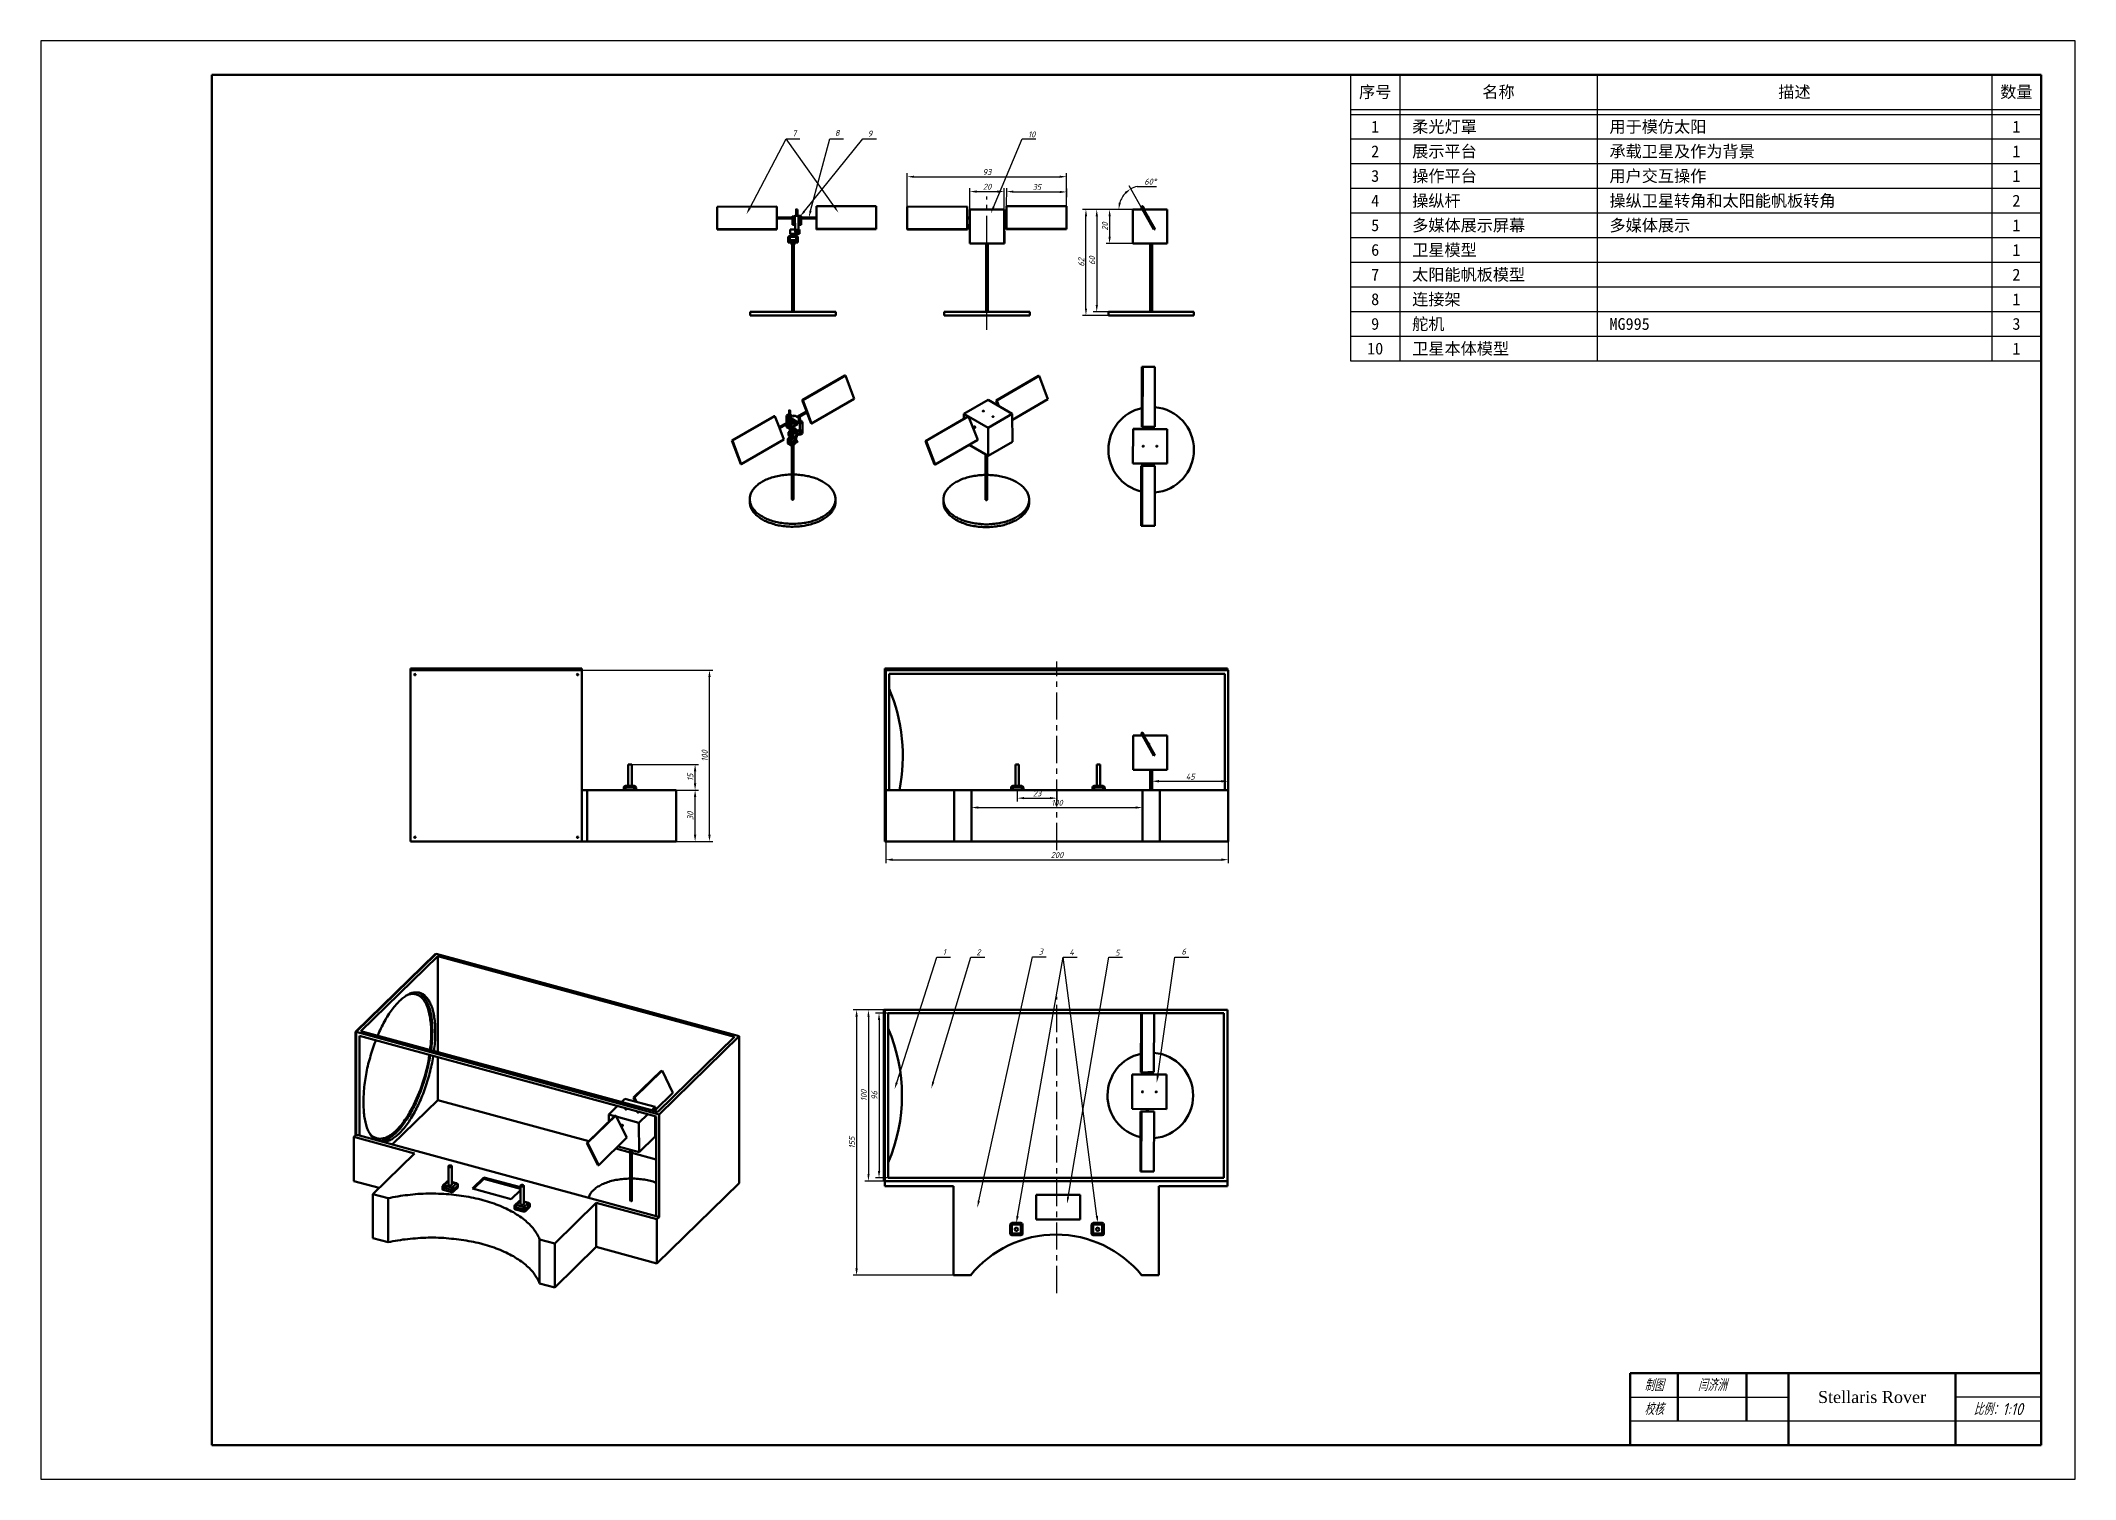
# Model space of a CAD drawing. Header units: millimetres. Extents: x 0 to 1188, y 0 to 840.
import ezdxf
from ezdxf import colors
from ezdxf.entities.mleader import LeaderData, LeaderLine
from ezdxf.enums import TextEntityAlignment as Align
from ezdxf.math import Vec2, Vec3

# ---------------------------------------------------------------- set-up
doc = ezdxf.new("R2010")
doc.units = ezdxf.units.MM
doc.header["$LTSCALE"] = 0.5
doc.linetypes.add('CENTER', pattern=[50.8, 31.75, -6.35, 6.35, -6.35])
doc.layers.add('103', color=7, linetype='Continuous')
for name, color, linetype, lineweight in [('尺寸标注', 7, 'Continuous', 25), ('文字标注', 7, 'Continuous', 25), ('点画线', 1, 'CENTER', 25), ('粗实线', 7, 'Continuous', 50), ('细实线', 3, 'Continuous', 25)]:
    doc.layers.add(name, color=color, linetype=linetype, lineweight=lineweight)
doc.styles.get("Standard").update_dxf_attribs({"font": 'SimSun.ttf'})
doc.styles.add('国标汉字3.5', font='gbeitc.shx', dxfattribs={"height": 3.5, "bigfont": 'gbcbig.shx'})
doc.dimstyles.new('国标尺寸', dxfattribs={"dimtxt": 3.5, "dimasz": 4, "dimexe": 2, "dimexo": 0, "dimgap": 1, "dimtad": 1, "dimtoh": 1, "dimdec": 0, "dimdsep": 46, "dimtxsty": '国标汉字3.5', "dimcen": 3.5, "dimaunit": 1, "dimadec": 0, "dimazin": 1, "dimtfac": 1, "dimtdec": 0, "dimtmove": 0, "dimatfit": 3, "dimfxl": 1, "dimarcsym": 2})

msp = doc.modelspace()

# ---------------------------------------------------------------- texts
at = {"layer": '尺寸标注', "char_height": 3.5, "attachment_point": 1, "style": '国标汉字3.5'}
for s, width, insert in [('7', 6.341, (438.8, 787.7)), ('8', 6.341, (463.7, 787.9)), ('9', 6.341, (482.9, 787.5)), ('10', 6.341, (576.5, 787)), ('1', 7.373, (526.7, 309.6)), ('2', 7.373, (546.3, 309.5)), ('3', 7.373, (582.7, 309.9)), ('4', 7.373, (600.6, 309.5)), ('5', 7.373, (627.3, 309.2)), ('6', 7.373, (666.1, 309.9))]:
    msp.add_mtext_dynamic_manual_height_columns(s, width=width, gutter_width=17.5, heights=[0], dxfattribs=dict(at, insert=insert))
at = {"layer": '文字标注', "attachment_point": 5, "style": '国标汉字3.5'}
for s, width, insert, char_height in [('\\pxqc;制图', 28, (942, 55), 7), ('闫济洲', 40, (976, 55), 7), ('{\\fTimes New Roman|b0|i0|c0|p18;\\H0.7x;Stellaris Rover}', 97.426, (1069.3, 48), 10), ('校核', 28, (942, 41), 7), ('比例：1:10', 50, (1143, 41), 7)]:
    msp.add_mtext_dynamic_manual_height_columns(s, width=width, gutter_width=35, heights=[0], dxfattribs=dict(at, insert=insert, char_height=char_height))

# ---------------------------------------------------------------- blocks, each defined once
blk = doc.blocks.new('*D7')
at = {"layer": 'Defpoints', "color": 0, "transparency": 16777216}
for p in [(493.4, 372.4), (693.4, 372.4), (693.4, 361.8)]:
    blk.add_point(p, dxfattribs=at)
at = {"layer": '尺寸标注', "color": 0, "lineweight": -2, "transparency": 16777216}
for p, q in [((493.4, 372.4), (493.4, 359.8)), ((693.4, 372.4), (693.4, 359.8)), ((497.4, 361.8), (689.4, 361.8))]:
    blk.add_line(p, q, dxfattribs=at)
at = {"layer": '尺寸标注', "color": 0, "transparency": 16777216}
for points in [[(497.4, 362.5), (497.4, 361.1), (493.4, 361.8)], [(689.4, 362.5), (689.4, 361.1), (693.4, 361.8)]]:
    blk.add_solid(points, dxfattribs=at)
at = {"layer": '尺寸标注', "color": 0, "transparency": 16777216, "insert": (593.4, 364.5), "char_height": 3.5, "attachment_point": 5, "style": '国标汉字3.5'}
blk.add_mtext('200', dxfattribs=at)
blk = doc.blocks.new('*D9')
at = {"layer": 'Defpoints', "color": 0, "transparency": 16777216}
for p in [(494.9, 272.1), (489.5, 176.1), (494.9, 176.1)]:
    blk.add_point(p, dxfattribs=at)
at = {"layer": '尺寸标注', "color": 0, "lineweight": -2, "transparency": 16777216}
for p, q in [((494.9, 272.1), (487.5, 272.1)), ((489.5, 268.1), (489.5, 180.1)), ((494.9, 176.1), (487.5, 176.1))]:
    blk.add_line(p, q, dxfattribs=at)
at = {"layer": '尺寸标注', "color": 0, "transparency": 16777216}
for points in [[(488.8, 268.1), (490.2, 268.1), (489.5, 272.1)], [(488.8, 180.1), (490.2, 180.1), (489.5, 176.1)]]:
    blk.add_solid(points, dxfattribs=at)
at = {"layer": '尺寸标注', "color": 0, "transparency": 16777216, "insert": (486.8, 224.1), "char_height": 3.5, "attachment_point": 5, "rotation": 90, "style": '国标汉字3.5'}
blk.add_mtext('96', dxfattribs=at)
blk = doc.blocks.new('*D10')
at = {"layer": 'Defpoints', "color": 0, "transparency": 16777216}
for p in [(492.4, 274.1), (483.3, 174.1), (492.4, 174.1)]:
    blk.add_point(p, dxfattribs=at)
at = {"layer": '尺寸标注', "color": 0, "lineweight": -2, "transparency": 16777216}
for p, q in [((492.4, 274.1), (481.3, 274.1)), ((483.3, 270.1), (483.3, 178.1)), ((492.4, 174.1), (481.3, 174.1))]:
    blk.add_line(p, q, dxfattribs=at)
at = {"layer": '尺寸标注', "color": 0, "transparency": 16777216}
for points in [[(482.7, 270.1), (484, 270.1), (483.3, 274.1)], [(482.7, 178.1), (484, 178.1), (483.3, 174.1)]]:
    blk.add_solid(points, dxfattribs=at)
at = {"layer": '尺寸标注', "color": 0, "transparency": 16777216, "insert": (480.6, 224.1), "char_height": 3.5, "attachment_point": 5, "rotation": 90, "style": '国标汉字3.5'}
blk.add_mtext('100', dxfattribs=at)
blk = doc.blocks.new('*D11')
at = {"layer": 'Defpoints', "color": 0, "transparency": 16777216}
for p in [(492.9, 274.1), (476.4, 119.1), (532.9, 119.1)]:
    blk.add_point(p, dxfattribs=at)
at = {"layer": '尺寸标注', "color": 0, "lineweight": -2, "transparency": 16777216}
for p, q in [((492.9, 274.1), (474.4, 274.1)), ((476.4, 270.1), (476.4, 123.1)), ((532.9, 119.1), (474.4, 119.1))]:
    blk.add_line(p, q, dxfattribs=at)
at = {"layer": '尺寸标注', "color": 0, "transparency": 16777216}
for points in [[(475.7, 270.1), (477.1, 270.1), (476.4, 274.1)], [(475.7, 123.1), (477.1, 123.1), (476.4, 119.1)]]:
    blk.add_solid(points, dxfattribs=at)
at = {"layer": '尺寸标注', "color": 0, "transparency": 16777216, "insert": (473.7, 196.6), "char_height": 3.5, "attachment_point": 5, "rotation": 90, "style": '国标汉字3.5'}
blk.add_mtext('155', dxfattribs=at)
blk = doc.blocks.new('*D12')
at = {"layer": 'Defpoints', "color": 0, "transparency": 16777216}
for p in [(693.4, 407.6), (648.9, 402.4), (693.4, 402.4)]:
    blk.add_point(p, dxfattribs=at)
at = {"layer": '尺寸标注', "color": 0, "lineweight": -2, "transparency": 16777216}
for p, q in [((648.9, 402.4), (648.9, 409.6)), ((652.9, 407.6), (689.4, 407.6)), ((693.4, 402.4), (693.4, 409.6))]:
    blk.add_line(p, q, dxfattribs=at)
at = {"layer": '尺寸标注', "color": 0, "transparency": 16777216}
for points in [[(652.9, 408.3), (652.9, 406.9), (648.9, 407.6)], [(689.4, 408.3), (689.4, 406.9), (693.4, 407.6)]]:
    blk.add_solid(points, dxfattribs=at)
at = {"layer": '尺寸标注', "color": 0, "transparency": 16777216, "insert": (671.2, 410.3), "char_height": 3.5, "attachment_point": 5, "style": '国标汉字3.5'}
blk.add_mtext('45', dxfattribs=at)
blk = doc.blocks.new('*D14')
at = {"layer": 'Defpoints', "color": 0, "transparency": 16777216}
for p in [(570.2, 402.4), (593.4, 402.4), (593.4, 397.7)]:
    blk.add_point(p, dxfattribs=at)
at = {"layer": '尺寸标注', "color": 0, "lineweight": -2, "transparency": 16777216}
for p, q in [((570.2, 402.4), (570.2, 395.7)), ((574.2, 397.7), (589.4, 397.7)), ((593.4, 402.4), (593.4, 395.7))]:
    blk.add_line(p, q, dxfattribs=at)
at = {"layer": '尺寸标注', "color": 0, "transparency": 16777216}
for points in [[(574.2, 398.4), (574.2, 397.1), (570.2, 397.7)], [(589.4, 398.4), (589.4, 397.1), (593.4, 397.7)]]:
    blk.add_solid(points, dxfattribs=at)
at = {"layer": '尺寸标注', "color": 0, "transparency": 16777216, "insert": (581.8, 400.5), "char_height": 3.5, "attachment_point": 5, "style": '国标汉字3.5'}
blk.add_mtext('23', dxfattribs=at)
blk = doc.blocks.new('*D15')
at = {"layer": 'Defpoints', "color": 0, "transparency": 16777216}
for p in [(543.4, 402.4), (643.4, 402.4), (643.4, 392.2)]:
    blk.add_point(p, dxfattribs=at)
at = {"layer": '尺寸标注', "color": 0, "lineweight": -2, "transparency": 16777216}
for p, q in [((543.4, 402.4), (543.4, 390.2)), ((547.4, 392.2), (639.4, 392.2)), ((643.4, 402.4), (643.4, 390.2))]:
    blk.add_line(p, q, dxfattribs=at)
at = {"layer": '尺寸标注', "color": 0, "transparency": 16777216}
for points in [[(547.4, 392.9), (547.4, 391.6), (543.4, 392.2)], [(639.4, 392.9), (639.4, 391.6), (643.4, 392.2)]]:
    blk.add_solid(points, dxfattribs=at)
at = {"layer": '尺寸标注', "color": 0, "transparency": 16777216, "insert": (593.4, 395), "char_height": 3.5, "attachment_point": 5, "style": '国标汉字3.5'}
blk.add_mtext('100', dxfattribs=at)
blk = doc.blocks.new('*D16')
at = {"layer": 'Defpoints', "color": 0, "transparency": 16777216}
for p in [(371, 402.4), (382.1, 402.4), (371, 372.4)]:
    blk.add_point(p, dxfattribs=at)
at = {"layer": '尺寸标注', "color": 0, "lineweight": -2, "transparency": 16777216}
for p, q in [((371, 402.4), (384.1, 402.4)), ((382.1, 376.4), (382.1, 398.4)), ((371, 372.4), (384.1, 372.4))]:
    blk.add_line(p, q, dxfattribs=at)
at = {"layer": '尺寸标注', "color": 0, "transparency": 16777216}
for points in [[(381.4, 398.4), (382.8, 398.4), (382.1, 402.4)], [(381.4, 376.4), (382.8, 376.4), (382.1, 372.4)]]:
    blk.add_solid(points, dxfattribs=at)
at = {"layer": '尺寸标注', "color": 0, "transparency": 16777216, "insert": (379.3, 387.4), "char_height": 3.5, "attachment_point": 5, "rotation": 90, "style": '国标汉字3.5'}
blk.add_mtext('30', dxfattribs=at)
blk = doc.blocks.new('*D17')
at = {"layer": 'Defpoints', "color": 0, "transparency": 16777216}
for p in [(344.1, 417.4), (382.1, 417.4), (344, 402.4)]:
    blk.add_point(p, dxfattribs=at)
at = {"layer": '尺寸标注', "color": 0, "lineweight": -2, "transparency": 16777216}
for p, q in [((344.1, 417.4), (384.1, 417.4)), ((382.1, 406.4), (382.1, 413.4)), ((344, 402.4), (384.1, 402.4))]:
    blk.add_line(p, q, dxfattribs=at)
at = {"layer": '尺寸标注', "color": 0, "transparency": 16777216}
for points in [[(381.4, 413.4), (382.8, 413.4), (382.1, 417.4)], [(381.4, 406.4), (382.8, 406.4), (382.1, 402.4)]]:
    blk.add_solid(points, dxfattribs=at)
at = {"layer": '尺寸标注', "color": 0, "transparency": 16777216, "insert": (379.3, 409.9), "char_height": 3.5, "attachment_point": 5, "rotation": 90, "style": '国标汉字3.5'}
blk.add_mtext('15', dxfattribs=at)
blk = doc.blocks.new('*D18')
at = {"layer": 'Defpoints', "color": 0, "transparency": 16777216}
for p in [(316, 472.4), (390.5, 472.4), (316, 372.4)]:
    blk.add_point(p, dxfattribs=at)
at = {"layer": '尺寸标注', "color": 0, "lineweight": -2, "transparency": 16777216}
for p, q in [((316, 472.4), (392.5, 472.4)), ((390.5, 376.4), (390.5, 468.4)), ((316, 372.4), (392.5, 372.4))]:
    blk.add_line(p, q, dxfattribs=at)
at = {"layer": '尺寸标注', "color": 0, "transparency": 16777216}
for points in [[(389.8, 468.4), (391.2, 468.4), (390.5, 472.4)], [(389.8, 376.4), (391.2, 376.4), (390.5, 372.4)]]:
    blk.add_solid(points, dxfattribs=at)
at = {"layer": '尺寸标注', "color": 0, "transparency": 16777216, "insert": (387.7, 422.4), "char_height": 3.5, "attachment_point": 5, "rotation": 90, "style": '国标汉字3.5'}
blk.add_mtext('100', dxfattribs=at)
blk = doc.blocks.new('*D22')
at = {"layer": 'Defpoints', "color": 0, "transparency": 16777216}
for p in [(599, 760.6), (506, 743), (599, 743.1)]:
    blk.add_point(p, dxfattribs=at)
at = {"layer": '尺寸标注', "color": 0, "lineweight": -2, "transparency": 16777216}
for p, q in [((506, 743), (506, 762.6)), ((510, 760.6), (595, 760.6)), ((599, 743.1), (599, 762.6))]:
    blk.add_line(p, q, dxfattribs=at)
at = {"layer": '尺寸标注', "color": 0, "transparency": 16777216}
for points in [[(510, 761.2), (510, 759.9), (506, 760.6)], [(595, 761.2), (595, 759.9), (599, 760.6)]]:
    blk.add_solid(points, dxfattribs=at)
at = {"layer": '尺寸标注', "color": 0, "transparency": 16777216, "insert": (552.5, 763.3), "char_height": 3.5, "attachment_point": 5, "style": '国标汉字3.5'}
blk.add_mtext('93', dxfattribs=at)
blk = doc.blocks.new('*D23')
at = {"layer": 'Defpoints', "color": 0, "transparency": 16777216}
for p in [(562.6, 751.9), (542.6, 741.5), (562.6, 741.5)]:
    blk.add_point(p, dxfattribs=at)
at = {"layer": '尺寸标注', "color": 0, "lineweight": -2, "transparency": 16777216}
for p, q in [((542.6, 741.5), (542.6, 753.9)), ((546.6, 751.9), (558.6, 751.9)), ((562.6, 741.5), (562.6, 753.9))]:
    blk.add_line(p, q, dxfattribs=at)
at = {"layer": '尺寸标注', "color": 0, "transparency": 16777216}
for points in [[(546.6, 752.6), (546.6, 751.2), (542.6, 751.9)], [(558.6, 752.6), (558.6, 751.2), (562.6, 751.9)]]:
    blk.add_solid(points, dxfattribs=at)
at = {"layer": '尺寸标注', "color": 0, "transparency": 16777216, "insert": (552.6, 754.7), "char_height": 3.5, "attachment_point": 5, "style": '国标汉字3.5'}
blk.add_mtext('20', dxfattribs=at)
blk = doc.blocks.new('*D24')
at = {"layer": 'Defpoints', "color": 0, "transparency": 16777216}
for p in [(599, 751.7), (564, 743.3), (599, 743.1)]:
    blk.add_point(p, dxfattribs=at)
at = {"layer": '尺寸标注', "color": 0, "lineweight": -2, "transparency": 16777216}
for p, q in [((564, 743.3), (564.1, 753.9)), ((568, 751.8), (595, 751.7)), ((599, 743.1), (599.1, 753.7))]:
    blk.add_line(p, q, dxfattribs=at)
at = {"layer": '尺寸标注', "color": 0, "transparency": 16777216}
for points in [[(568, 752.5), (568, 751.2), (564, 751.9)], [(595.1, 752.3), (595, 751), (599, 751.7)]]:
    blk.add_solid(points, dxfattribs=at)
at = {"layer": '尺寸标注', "color": 0, "transparency": 16777216, "insert": (581.6, 754.5), "char_height": 3.5, "attachment_point": 5, "rotation": 359.686, "style": '国标汉字3.5'}
blk.add_mtext('35', dxfattribs=at)
blk = doc.blocks.new('*D26')
at = {"layer": 'Defpoints', "color": 0, "transparency": 16777216}
for p in [(610.3, 741.5), (637.8, 741.5), (623.4, 679.6)]:
    blk.add_point(p, dxfattribs=at)
at = {"layer": '尺寸标注', "color": 0, "lineweight": -2, "transparency": 16777216}
for p, q in [((637.8, 741.5), (608.3, 741.5)), ((610.3, 683.6), (610.3, 737.5)), ((623.4, 679.6), (608.3, 679.6))]:
    blk.add_line(p, q, dxfattribs=at)
at = {"layer": '尺寸标注', "color": 0, "transparency": 16777216}
for points in [[(609.7, 737.5), (611, 737.5), (610.3, 741.5)], [(609.7, 683.6), (611, 683.6), (610.3, 679.6)]]:
    blk.add_solid(points, dxfattribs=at)
at = {"layer": '尺寸标注', "color": 0, "transparency": 16777216, "insert": (607.6, 710.6), "char_height": 3.5, "attachment_point": 5, "rotation": 90, "style": '国标汉字3.5'}
blk.add_mtext('62', dxfattribs=at)
blk = doc.blocks.new('*D27')
at = {"layer": 'Defpoints', "color": 0, "transparency": 16777216}
for p in [(637.8, 741.5), (616.6, 681.6), (637.8, 681.6)]:
    blk.add_point(p, dxfattribs=at)
at = {"layer": '尺寸标注', "color": 0, "lineweight": -2, "transparency": 16777216}
for p, q in [((637.8, 741.5), (614.6, 741.5)), ((616.6, 737.5), (616.6, 685.6)), ((637.8, 681.6), (614.6, 681.6))]:
    blk.add_line(p, q, dxfattribs=at)
at = {"layer": '尺寸标注', "color": 0, "transparency": 16777216}
for points in [[(616, 737.5), (617.3, 737.5), (616.6, 741.5)], [(616, 685.6), (617.3, 685.6), (616.6, 681.6)]]:
    blk.add_solid(points, dxfattribs=at)
at = {"layer": '尺寸标注', "color": 0, "transparency": 16777216, "insert": (613.9, 711.6), "char_height": 3.5, "attachment_point": 5, "rotation": 90, "style": '国标汉字3.5'}
blk.add_mtext('60', dxfattribs=at)
blk = doc.blocks.new('*D28')
at = {"layer": 'Defpoints', "color": 0, "transparency": 16777216}
for p in [(637.7, 741.5), (624.1, 721.5), (637.7, 721.5)]:
    blk.add_point(p, dxfattribs=at)
at = {"layer": '尺寸标注', "color": 0, "lineweight": -2, "transparency": 16777216}
for p, q in [((637.7, 741.5), (622.1, 741.5)), ((624.1, 737.5), (624.1, 725.5)), ((637.7, 721.5), (622.1, 721.5))]:
    blk.add_line(p, q, dxfattribs=at)
at = {"layer": '尺寸标注', "color": 0, "transparency": 16777216}
for points in [[(623.5, 737.5), (624.8, 737.5), (624.1, 741.5)], [(623.5, 725.5), (624.8, 725.5), (624.1, 721.5)]]:
    blk.add_solid(points, dxfattribs=at)
at = {"layer": '尺寸标注', "color": 0, "transparency": 16777216, "insert": (621.4, 731.5), "char_height": 3.5, "attachment_point": 5, "rotation": 90, "style": '国标汉字3.5'}
blk.add_mtext('20', dxfattribs=at)
blk = doc.blocks.new('*D29')
at = {"layer": 'Defpoints', "color": 0, "transparency": 16777216}
for p in [(630.3, 746.2), (637.7, 741.5), (642.6, 742.8), (643.3, 741.5), (650, 729.7)]:
    blk.add_point(p, dxfattribs=at)
at = {"layer": '尺寸标注', "color": 0, "lineweight": -2, "transparency": 16777216}
for p, q in [((642.6, 742.8), (635.5, 755.2)), ((640.2, 754.9), (651.6, 754.9)), ((637.7, 741.5), (627.5, 741.5))]:
    blk.add_line(p, q, dxfattribs=at)
for start, end in [(136.2939, 163.3517), (102.9974, 119.6456)]:
    blk.add_arc((643.3, 741.5), 13.8, start, end, dxfattribs=at)
at = {"layer": '尺寸标注', "color": 0, "transparency": 16777216}
for points in [[(632.9, 751.6), (633.7, 750.5), (636.4, 753.5)], [(630.7, 745.3), (629.4, 745.5), (629.5, 741.5)]]:
    blk.add_solid(points, dxfattribs=at)
at = {"layer": '尺寸标注', "color": 0, "transparency": 16777216, "insert": (647.9, 757.7), "char_height": 3.5, "attachment_point": 5, "style": '国标汉字3.5'}
blk.add_mtext('60°', dxfattribs=at)
blk = doc.blocks.new('BOMTITLE')
at = {"layer": '103'}
for p, q in [((-7, 0), (-7, -0.4)), ((-7, 0), (0, 0)), ((-6.5, 0), (-6.5, -0.4)), ((-4.5, 0), (-4.5, -0.4)), ((-0.5, 0), (-0.5, -0.4)), ((0, 0), (0, -0.4)), ((-7, -0.35), (0, -0.35)), ((-7, -0.4), (0, -0.4))]:
    blk.add_line(p, q, dxfattribs=at)
for s, p in [('序号', (-6.75, -0.17)), ('名称', (-5.5, -0.17)), ('描述', (-2.5, -0.17)), ('数量', (-0.25, -0.17))]:
    blk.add_text(s, height=0.12, dxfattribs=at).set_placement(p, align=Align.MIDDLE)
blk = doc.blocks.new('BOMLINE')
at = {"layer": '103'}
for p, q in [((0, 0), (0, -0.25)), ((0.5, 0), (0.5, -0.25)), ((2.5, 0), (2.5, -0.25)), ((6.5, 0), (6.5, -0.25)), ((7, 0), (7, -0.25)), ((0, -0.25), (7, -0.25))]:
    blk.add_line(p, q, dxfattribs=at)
for tag, p in [('1', (0.25, -0.125)), ('2', (6.75, -0.125))]:
    blk.add_attdef(tag, text='', height=0.12, dxfattribs=at).set_placement(p, align=Align.MIDDLE)
for tag, p in [('3', (0.625, -0.185)), ('4', (2.625, -0.185))]:
    blk.add_attdef(tag, p, '', height=0.12, dxfattribs=at)

# ---------------------------------------------------------------- dimensions: what is measured, and where the dimension line sits
at = {"layer": '尺寸标注'}
for base, p1, p2, picture, middle in [((599, 760.6), (506, 743), (599, 743.1), '*D22', (552.5, 763.3)), ((693.4090026, 407.5995163), (648.9090026, 402.4185217), (693.4090026, 402.4185217), '*D12', (671.1590026, 410.3495163)), ((593.4, 397.7), (570.2, 402.4), (593.4, 402.4), '*D14', (581.8, 400.5))]:
    dim = msp.add_linear_dim(base=base, p1=p1, p2=p2, dimstyle='国标尺寸', dxfattribs=at)
    dim.commit()
    dim.dimension.update_dxf_attribs({"geometry": picture, "text_midpoint": middle})
for base, p1, p2, picture, middle in [((562.6, 751.9), (542.6, 741.5), (562.6, 741.5), '*D23', (552.6, 751.9)), ((643.4, 392.2), (543.4, 402.4), (643.4, 402.4), '*D15', (593.4, 392.2)), ((693.4, 361.8), (493.4, 372.4), (693.4, 372.4), '*D7', (593.4, 361.8))]:
    dim = msp.add_linear_dim(base=base, p1=p1, p2=p2, dimstyle='国标尺寸', dxfattribs=at)
    dim.commit()
    dim.dimension.update_dxf_attribs({"geometry": picture, "text_midpoint": middle, "dimtype": 160})
dim = msp.add_aligned_dim(p1=(564, 743.3), p2=(599, 743.1), distance=8.6, dimstyle='国标尺寸', dxfattribs=at)
dim.commit()
dim.dimension.update_dxf_attribs({"geometry": '*D24', "text_midpoint": (581.6, 754.5)})
dim = msp.add_angular_dim_2l(base=(630.3088, 746.2315), line1=((637.7181, 741.4799), (643.2807, 741.4799)), line2=((642.556, 742.7532), (649.9755, 729.7166)), dimstyle='国标尺寸', dxfattribs=at)
dim.commit()
dim.dimension.update_dxf_attribs({"geometry": '*D29', "text_midpoint": (647.908, 757.6907)})
dim = msp.add_linear_dim(base=(610.3, 741.5), p1=(623.4, 679.6), p2=(637.8, 741.5), angle=90, dimstyle='国标尺寸', dxfattribs=at)
dim.commit()
dim.dimension.update_dxf_attribs({"geometry": '*D26', "text_midpoint": (610.3, 710.6), "dimtype": 160})
for base, p1, p2, picture, middle in [((616.6, 681.6), (637.8, 741.5), (637.8, 681.6), '*D27', (613.9, 711.6)), ((624.1, 721.5), (637.7, 741.5), (637.7, 721.5), '*D28', (621.4, 731.5)), ((390.5, 472.4), (316, 372.4), (316, 472.4), '*D18', (387.7, 422.4)), ((382.1, 417.4), (344, 402.4), (344.1, 417.4), '*D17', (379.3, 409.9)), ((382.1, 402.4), (371, 372.4), (371, 402.4), '*D16', (379.3, 387.4)), ((476.4, 119.1), (492.9, 274.1), (532.9, 119.1), '*D11', (473.7, 196.6)), ((483.3, 174.1), (492.4, 274.1), (492.4, 174.1), '*D10', (480.6, 224.1)), ((489.5, 176.1), (494.9, 272.1), (494.9, 176.1), '*D9', (486.8, 224.1))]:
    dim = msp.add_linear_dim(base=base, p1=p1, p2=p2, angle=90, dimstyle='国标尺寸', dxfattribs=at)
    dim.commit()
    dim.dimension.update_dxf_attribs({"geometry": picture, "text_midpoint": middle})

# ---------------------------------------------------------------- linework, layer by layer
at = {"color": 7, "linetype": 'Continuous', "lineweight": 25}
msp.add_line((231, 306.8), (230.6, 306.9), dxfattribs=at)
at = {"layer": '点画线'}
for p, q in [((552.5, 671.1), (552.5, 749)), ((593.4, 367.4), (593.4, 477.6)), ((593.4, 108.7), (593.4, 281.8))]:
    msp.add_line(p, q, dxfattribs=at)
at = {"layer": '粗实线'}
for p, q in [((1168, 820), (100, 820)), ((100, 820), (100, 20)), ((1168, 20), (1168, 820)), ((362.8, 238.7), (369.1, 225.7)), ((1168, 62), (928, 62)), ((928, 62), (928, 20)), ((956, 62), (956, 34)), ((996, 62), (996, 34)), ((1020.6, 62), (1020.6, 20)), ((1118, 62), (1118, 20)), ((1168, 20), (1168, 62)), ((100, 20), (1168, 20))]:
    msp.add_line(p, q, dxfattribs=at)
at = {"layer": '粗实线', "color": 7}
for p, q in [((429.9, 743.1), (394.9, 743)), ((394.9, 743), (394.9, 730)), ((429.9, 736.6), (429.9, 743.1)), ((429.9, 743.1), (429.9, 742.8)), ((429.9, 736.8), (429.9, 742.8)), ((438.9, 736.8), (429.9, 736.8)), ((429.9, 730.1), (429.9, 736.6)), ((439.1, 737.5), (438.9, 737.5)), ((439.3, 737.5), (439.1, 737.5)), ((439.6, 737), (439.3, 737)), ((439.7, 737), (439.6, 737)), ((439.8, 737.1), (439.7, 737.1)), ((439.8, 737.4), (440.1, 737.4)), ((439.8, 735.7), (439.8, 737.3)), ((440.1, 737.3), (439.8, 737.3)), ((440.1, 737.5), (439.9, 737.5)), ((439.9, 737), (440.1, 737)), ((440.1, 737.5), (440.4, 737.5)), ((440.1, 735.7), (440.1, 737.4)), ((440.1, 737.4), (440.1, 737.4)), ((440.1, 737.4), (440.4, 737.4)), ((440.1, 737.3), (440.1, 735.7)), ((440.1, 737.3), (440.1, 737.3)), ((440.4, 737.7), (440.5, 729.5)), ((442.4, 737.7), (440.4, 737.7)), ((441.1, 741.5), (441.1, 737.7)), ((441.7, 737.7), (441.7, 741.5)), ((441.8, 737.7), (441.8, 741.5)), ((442.5, 729.5), (442.4, 737.7)), ((442.4, 737.7), (442.4, 737.5)), ((442.4, 737.7), (442.4, 737.7)), ((443.8, 737.7), (442.4, 737.7)), ((442.4, 737.5), (442.4, 737.5)), ((442.5, 729.7), (442.4, 737.5)), ((442.4, 737.5), (442.5, 737.5)), ((442.4, 737.5), (442.9, 737.5)), ((442.4, 737.4), (442.9, 737.4)), ((443.7, 737.5), (442.5, 737.5)), ((442.5, 737.5), (442.5, 737.5)), ((443.7, 737.5), (442.4, 737.5)), ((442.5, 737.5), (442.5, 737.5)), ((442.5, 737.5), (442.5, 737.5)), ((442.9, 737.5), (443.3, 737.5)), ((442.9, 735.7), (442.9, 737.4)), ((442.9, 737.4), (443.3, 737.4)), ((442.9, 735.7), (442.9, 737.4)), ((443.4, 737.4), (443.3, 737.5)), ((443.3, 737.5), (443.3, 737.5)), ((443.4, 737.4), (443.3, 737.5)), ((443.3, 735.7), (443.3, 737.4)), ((443.4, 737.4), (443.3, 737.4)), ((443.4, 737.1), (443.4, 737.4)), ((443.4, 737.4), (443.4, 737.4)), ((443.4, 737.4), (443.4, 737.4)), ((443.4, 737.4), (443.5, 737.4)), ((443.4, 737.4), (443.4, 737.4)), ((443.4, 737.4), (443.5, 737.4)), ((443.4, 737.4), (443.5, 737.4)), ((443.4, 737.4), (443.4, 737.4)), ((443.5, 737.1), (443.4, 737.1)), ((443.4, 737.1), (443.5, 737.1)), ((443.5, 737.3), (443.5, 737.3)), ((443.5, 735.9), (443.5, 737.1)), ((443.5, 737.1), (443.5, 735.9)), ((443.7, 735.5), (443.7, 737.5)), ((443.8, 737.7), (443.9, 735.5)), ((443.9, 737.7), (443.8, 737.7)), ((443.9, 736.8), (443.9, 737.7)), ((444.1, 737.5), (443.9, 737.5)), ((443.9, 736.8), (443.9, 736.8)), ((452.9, 736.8), (444.1, 736.8)), ((452.9, 743.3), (487.9, 743.4)), ((452.9, 736.7), (452.9, 743.3)), ((452.9, 730.1), (452.9, 736.7)), ((487.9, 743.1), (487.9, 743.4)), ((487.9, 743.4), (487.9, 730.2)), ((487.9, 743.1), (487.9, 729.9)), ((541, 743.1), (506, 743)), ((506, 743), (506, 730)), ((541, 736.6), (541, 743.1)), ((541, 743.1), (541, 742.8)), ((541, 736.8), (541, 742.8)), ((542.6, 736.8), (541, 736.8)), ((541, 730.1), (541, 736.6)), ((542.6, 741.5), (562.6, 741.5)), ((542.6, 741.5), (542.6, 721.5)), ((562.6, 741.5), (562.6, 721.5)), ((562.6, 741.5), (562.6, 741.5)), ((562.6, 741.5), (562.6, 736.8)), ((564, 736.8), (562.6, 736.8)), ((564, 743.3), (599, 743.4)), ((564, 736.7), (564, 743.3)), ((564, 730.1), (564, 736.7)), ((599, 743.1), (599, 743.4)), ((599, 743.4), (599, 730.2)), ((599, 743.1), (599, 729.9)), ((637.8, 741.5), (637.7, 741.5)), ((637.7, 741.5), (643.3, 741.5)), ((637.7, 741.5), (637.7, 721.5)), ((643.3, 741.5), (637.8, 741.5)), ((643.2, 743.1), (642.6, 742.8)), ((643.1, 743), (642.6, 742.8)), ((642.6, 742.8), (642.6, 742.8)), ((642.6, 742.8), (650, 729.7)), ((642.9, 743), (643.4, 743.3)), ((642.9, 743), (643, 743.1)), ((642.9, 743), (642.9, 743)), ((643, 743.1), (643.5, 743.4)), ((643.2, 743.1), (643.1, 743)), ((643.1, 743), (650.5, 730)), ((646.9, 736.6), (643.2, 743.1)), ((643.4, 743.3), (643.5, 743.4)), ((644.3, 741.5), (643.4, 743.3)), ((643.5, 743.4), (644.5, 741.5)), ((657.8, 741.5), (644.1, 741.5)), ((644.1, 741.5), (657.7, 741.5)), ((650.6, 730.1), (646.9, 736.6)), ((651.4, 741.5), (651.4, 741.5)), ((652, 741.5), (652, 741.5)), ((657.7, 741.5), (657.8, 741.5)), ((657.7, 741.5), (657.7, 721.5)), ((657.8, 741.5), (657.8, 721.5)), ((394.9, 730), (429.9, 730.1)), ((394.9, 730), (394.9, 729.7)), ((394.9, 729.7), (429.9, 729.8)), ((429.9, 736.2), (438.9, 736.2)), ((429.9, 729.8), (429.9, 736.2)), ((429.9, 730.1), (429.9, 729.8)), ((436.5, 725.5), (436.5, 725.3)), ((437, 725.5), (436.5, 725.5)), ((436.5, 725.3), (436.5, 722.3)), ((436.5, 725.3), (437, 725.3)), ((437.3, 725.9), (436.6, 725.7)), ((436.6, 725.7), (436.6, 725.5)), ((436.6, 725.7), (436.7, 725.7)), ((436.7, 725.7), (436.7, 725.5)), ((436.7, 725.7), (437.3, 725.7)), ((437, 725.3), (437, 725.5)), ((437, 725.5), (437.3, 725.5)), ((437.3, 726.3), (437.3, 725.7)), ((437.3, 726.3), (437.4, 726.3)), ((437.3, 726.3), (437.3, 726.3)), ((437.4, 726.3), (437.3, 726.3)), ((437.3, 725.7), (437.3, 725.5)), ((437.3, 725.5), (437.4, 725.5)), ((437.3, 725.5), (437.3, 723.5)), ((437.3, 725.5), (437.4, 725.5)), ((437.4, 726.3), (437.4, 725.5)), ((437.4, 726.3), (440.4, 726.3)), ((437.4, 726.3), (437.4, 726.3)), ((440.1, 726.3), (437.4, 726.3)), ((437.4, 725.5), (441.2, 725.5)), ((437.4, 725.5), (437.4, 723.5)), ((437.4, 725.5), (441.2, 725.5)), ((437.6, 727.3), (437.6, 729.8)), ((437.6, 729.8), (440.5, 729.8)), ((443.1, 727.3), (437.6, 727.3)), ((437.8, 726.5), (437.8, 726.3)), ((437.8, 726.5), (438.1, 726.5)), ((438.1, 726.3), (438.1, 726.6)), ((438.1, 726.6), (438.2, 726.6)), ((438.2, 726.6), (438.2, 726.3)), ((438.2, 726.6), (439.3, 726.6)), ((438.9, 736.5), (438.9, 732.5)), ((439.1, 736.5), (438.9, 736.5)), ((440.5, 732.5), (438.9, 732.5)), ((439.1, 736.5), (439.1, 732.7)), ((439.1, 735.5), (439.3, 735.5)), ((439.1, 732.7), (439.1, 735.5)), ((440.5, 732.7), (439.1, 732.7)), ((439.1, 732.7), (439.1, 732.7)), ((440.5, 732.7), (439.1, 732.7)), ((439.3, 736.1), (439.6, 736.1)), ((439.3, 726.6), (439.3, 726.5)), ((439.3, 726.6), (439.4, 726.6)), ((439.3, 726.5), (439.9, 726.5)), ((439.4, 727.3), (439.4, 727.1)), ((440.4, 727.1), (439.4, 727.1)), ((439.4, 726.6), (439.4, 726.5)), ((439.4, 726.6), (439.6, 726.6)), ((439.6, 736), (439.7, 736)), ((439.6, 726.5), (439.6, 726.6)), ((439.7, 735.9), (439.8, 735.9)), ((439.8, 735.7), (439.9, 735.7)), ((439.8, 735.7), (439.8, 735.7)), ((439.8, 735.7), (440.1, 735.7)), ((440.1, 735.7), (439.8, 735.7)), ((439.8, 726.7), (439.8, 726.5)), ((439.8, 726.7), (441, 726.7)), ((439.9, 736), (440.1, 736)), ((439.9, 735.7), (440.1, 735.7)), ((439.9, 735.7), (439.9, 735.7)), ((439.9, 735.6), (440.1, 735.6)), ((439.9, 727.1), (439.9, 726.8)), ((439.9, 726.8), (439.9, 726.7)), ((439.9, 726.8), (440.9, 726.8)), ((439.9, 726.5), (439.9, 726.3)), ((439.9, 726.5), (441.3, 726.5)), ((440.1, 735.7), (440.4, 735.7)), ((440.1, 735.7), (440.1, 735.7)), ((440.1, 735.6), (440.4, 735.6)), ((440.1, 735.6), (440.4, 735.6)), ((440.1, 735.6), (440.1, 735.6)), ((440.1, 735.6), (440.1, 735.6)), ((440.1, 735.6), (440.1, 735.6)), ((440.1, 735.6), (440.1, 735.6)), ((440.1, 735.6), (440.1, 735.6)), ((440.1, 726.3), (440.1, 726.3)), ((441.4, 727.1), (440.4, 727.1)), ((440.4, 726.3), (441.2, 726.3)), ((442.5, 729.5), (440.5, 729.5)), ((442.5, 729.5), (440.5, 729.5)), ((440.5, 729.5), (440.5, 729.5)), ((440.5, 728.5), (440.5, 729.5)), ((440.6, 726.3), (440.6, 726.3)), ((441.2, 726.3), (440.6, 726.3)), ((440.8, 726.8), (440.8, 727.1)), ((440.9, 726.7), (440.9, 726.8)), ((441, 726.5), (441, 726.7)), ((441.2, 726.3), (441.2, 725.5)), ((441.3, 726.3), (441.2, 726.3)), ((441.2, 726.3), (441.2, 726.3)), ((441.3, 726.3), (441.2, 726.3)), ((441.3, 725.5), (441.2, 725.5)), ((441.2, 725.5), (441.2, 723.5)), ((441.2, 725.5), (441.3, 725.5)), ((441.3, 726.3), (441.3, 726.5)), ((441.3, 726.3), (441.3, 725.7)), ((441.3, 726.3), (441.3, 726.3)), ((441.3, 725.9), (442, 725.7)), ((441.3, 725.7), (441.3, 725.5)), ((441.3, 725.7), (441.8, 725.7)), ((441.3, 725.5), (441.5, 725.5)), ((441.3, 725.5), (441.3, 723.5)), ((441.4, 727.1), (441.4, 727.3)), ((441.5, 727.5), (441.5, 727.5)), ((442, 725.5), (441.5, 725.5)), ((441.5, 725.5), (441.5, 725.3)), ((441.5, 725.3), (442, 725.3)), ((441.8, 725.7), (441.8, 725.5)), ((441.8, 725.7), (442, 725.7)), ((442, 725.7), (442, 725.5)), ((442, 725.3), (442, 725.5)), ((442, 725.3), (442, 722.3)), ((442.4, 735.7), (442.9, 735.7)), ((442.4, 735.6), (442.9, 735.6)), ((442.4, 735.6), (442.9, 735.6)), ((442.5, 735.6), (442.5, 732.7)), ((442.5, 735.6), (442.5, 732.7)), ((443.9, 732.7), (442.5, 732.7)), ((443.9, 732.7), (442.5, 732.7)), ((444.1, 732.5), (442.5, 732.5)), ((442.5, 732.5), (442.5, 729.8)), ((442.5, 732.5), (442.5, 729.8)), ((442.5, 729.8), (443.1, 729.8)), ((442.5, 729.7), (442.5, 729.7)), ((442.5, 729.7), (442.5, 728.5)), ((442.5, 729.5), (442.5, 728.5)), ((442.5, 729.5), (442.5, 729.5)), ((442.5, 728.5), (442.5, 728.5)), ((442.9, 735.7), (443.3, 735.7)), ((442.9, 735.6), (443.3, 735.6)), ((442.9, 735.6), (443.3, 735.6)), ((442.9, 735.6), (442.9, 735.6)), ((442.9, 735.6), (442.9, 735.6)), ((443.1, 729.8), (443.1, 727.5)), ((443.1, 729.8), (443.1, 727.3)), ((443.1, 729.8), (443.1, 729.8)), ((443.1, 729.5), (443.1, 727.5)), ((443.1, 729.5), (443.1, 727.5)), ((443.1, 729.5), (443.1, 729.5)), ((443.1, 729.5), (443.1, 729.5)), ((443.1, 727.5), (443.1, 727.5)), ((443.1, 727.5), (443.1, 727.3)), ((443.1, 727.5), (443.1, 727.5)), ((443.1, 727.3), (443.1, 727.3)), ((443.4, 735.7), (443.3, 735.7)), ((443.4, 735.6), (443.3, 735.6)), ((443.3, 735.6), (443.3, 735.6)), ((443.4, 735.6), (443.3, 735.6)), ((443.5, 735.9), (443.4, 735.9)), ((443.4, 735.7), (443.4, 735.9)), ((443.4, 735.9), (443.5, 735.9)), ((443.4, 735.9), (443.4, 735.9)), ((443.4, 735.6), (443.4, 735.7)), ((443.4, 735.6), (443.5, 735.7)), ((443.4, 735.6), (443.5, 735.7)), ((443.4, 735.7), (443.5, 735.7)), ((443.4, 735.6), (443.4, 735.6)), ((443.4, 735.6), (443.4, 735.6)), ((443.4, 735.6), (443.4, 735.6)), ((443.5, 735.7), (443.5, 735.7)), ((443.7, 735.5), (443.9, 735.5)), ((443.7, 735.5), (443.7, 735.5)), ((443.9, 735.5), (443.7, 735.5)), ((443.9, 736.5), (444.1, 736.5)), ((443.9, 736.5), (443.9, 732.7)), ((443.9, 736.2), (443.9, 736.2)), ((443.9, 735.5), (443.9, 736.2)), ((443.9, 735.5), (443.9, 735.5)), ((444.1, 736.5), (444.1, 732.5)), ((444.1, 736.2), (452.9, 736.2)), ((444.1, 732.5), (444.1, 736.2)), ((444.1, 732.5), (444.1, 732.5)), ((487.9, 730.2), (452.9, 730.1)), ((452.9, 729.8), (452.9, 730.1)), ((487.9, 729.9), (452.9, 729.8)), ((487.9, 729.9), (487.9, 730.2)), ((506, 730), (541, 730.1)), ((506, 730), (506.1, 729.7)), ((506.1, 729.7), (541.1, 729.8)), ((541, 736.2), (542.6, 736.2)), ((541.1, 729.8), (541, 736.2)), ((541, 730.1), (541.1, 729.8)), ((562.6, 736.2), (564, 736.2)), ((562.6, 736.2), (562.7, 721.5)), ((599, 730.2), (564, 730.1)), ((564, 729.8), (564, 730.1)), ((599, 729.9), (564, 729.8)), ((599, 729.9), (599, 730.2)), ((650.5, 730), (650, 729.7)), ((650.5, 730), (650.6, 730.1)), ((436.5, 722.3), (436.5, 722.1)), ((436.5, 722.3), (442, 722.3)), ((436.5, 722.1), (438.5, 722.1)), ((437.3, 723.5), (437.3, 723.1)), ((437.3, 723.5), (437.4, 723.5)), ((437.3, 723.5), (437.4, 723.5)), ((437.3, 723.1), (437.4, 723.1)), ((437.3, 723), (437.3, 723.1)), ((437.3, 723), (437.4, 723)), ((437.4, 722.9), (437.3, 723)), ((437.4, 723.5), (437.4, 723.1)), ((437.4, 723.5), (441.2, 723.5)), ((437.4, 723.5), (441.2, 723.5)), ((437.4, 723.1), (441.2, 723.1)), ((437.4, 723), (437.4, 723.1)), ((437.4, 723), (437.6, 723)), ((437.4, 723), (437.4, 722.9)), ((437.4, 722.9), (437.4, 722.9)), ((437.4, 722.9), (437.6, 722.9)), ((437.6, 723), (437.6, 722.9)), ((437.6, 722.9), (441, 722.9)), ((437.8, 722.1), (437.8, 721.6)), ((437.8, 721.6), (440.8, 721.6)), ((438.5, 722.1), (440.1, 722.1)), ((438.8, 721.6), (438.8, 681.6)), ((439.8, 681.6), (439.8, 721.6)), ((440.1, 722.1), (442, 722.1)), ((440.8, 721.6), (440.8, 722.1)), ((441, 723), (441.2, 723)), ((441, 723), (441, 722.9)), ((441.2, 722.9), (441, 722.9)), ((441.2, 723.5), (441.2, 723.1)), ((441.2, 723.5), (441.3, 723.5)), ((441.2, 723.5), (441.3, 723.5)), ((441.2, 723), (441.2, 723.1)), ((441.2, 723.1), (441.3, 723.1)), ((441.2, 723), (441.3, 723.1)), ((441.2, 723), (441.2, 723)), ((441.2, 723), (441.2, 722.9)), ((441.2, 722.9), (441.2, 723)), ((441.2, 722.9), (441.2, 722.9)), ((441.3, 723.5), (441.3, 723.1)), ((442, 722.3), (442, 722.1)), ((562.6, 721.5), (542.6, 721.5)), ((544.7, 721.5), (544.8, 721.5)), ((544.8, 721.5), (552, 721.5)), ((550.9, 721.5), (562.7, 721.5)), ((552, 721.5), (552, 681.6)), ((553, 681.6), (553, 721.5)), ((657.7, 721.5), (637.7, 721.5)), ((647.9, 721.5), (647.9, 681.6)), ((648.9, 681.6), (648.9, 721.5)), ((657.8, 721.5), (657.7, 721.5)), ((414.3, 681.6), (414.3, 679.6)), ((414.3, 681.6), (464.3, 681.6)), ((414.3, 679.6), (464.3, 679.6)), ((464.3, 679.6), (464.3, 681.6)), ((527.5, 681.6), (527.5, 679.6)), ((527.5, 681.6), (577.5, 681.6)), ((527.5, 679.6), (577.5, 679.6)), ((577.5, 679.6), (577.5, 681.6)), ((623.4, 681.6), (623.4, 679.6)), ((623.4, 681.6), (648.4, 681.6)), ((623.4, 679.6), (648.4, 679.6)), ((648.4, 681.6), (673.4, 681.6)), ((648.4, 679.6), (673.4, 679.6)), ((673.4, 679.6), (673.4, 681.6)), ((444.7, 630.2), (469.5, 644.5)), ((445.1, 630.2), (469.9, 644.6)), ((469.5, 644.5), (469.9, 644.6)), ((469.9, 644.6), (475, 630.9)), ((557.8, 630), (582.6, 644.3)), ((558.2, 630), (583, 644.3)), ((582.6, 644.3), (583, 644.3)), ((583, 644.3), (588, 630.6)), ((642.9, 614.6), (643, 649.6)), ((643, 649.6), (643.5, 649.6)), ((643, 649.6), (650.1, 649.6)), ((643.4, 614.6), (643.5, 649.6)), ((643.5, 649.6), (650.6, 649.6)), ((650.1, 649.6), (650.6, 649.6)), ((650.6, 649.6), (650.5, 614.6)), ((444.7, 630.2), (445.1, 630.2)), ((447.2, 623.6), (444.7, 630.2)), ((447.6, 623.4), (445.1, 630.2)), ((475, 630.9), (450.1, 616.5)), ((553.2, 630.3), (539.1, 622.1)), ((567.3, 622.1), (553.2, 630.3)), ((557.8, 630), (558.2, 630)), ((558.9, 627), (557.8, 630)), ((559.4, 626.7), (558.2, 630)), ((588, 630.6), (567.4, 618.7)), ((428.3, 620.8), (403.5, 606.5)), ((428.7, 620.8), (403.9, 606.5)), ((428.7, 620.8), (428.3, 620.8)), ((431.3, 614), (428.7, 620.8)), ((437.4, 617.9), (431.2, 614.4)), ((436.9, 621.9), (435.5, 621.1)), ((435.5, 616.8), (435.5, 621.1)), ((435.5, 621.1), (443.3, 616.5)), ((437.5, 619.8), (435.6, 620.9)), ((435.6, 620.9), (435.6, 616.9)), ((436.8, 617.6), (436.8, 618.1)), ((437, 621.9), (436.9, 621.9)), ((437, 624), (437, 620.8)), ((437, 620), (437, 618.5)), ((437.2, 618.6), (437, 618.5)), ((437.3, 618.7), (437.2, 618.6)), ((437.5, 618.7), (437.5, 619.8)), ((437.6, 620.8), (437.6, 624)), ((439.2, 620.6), (437.6, 621.5)), ((438.1, 619.5), (437.7, 619.3)), ((437.7, 619.4), (437.7, 619.4)), ((437.7, 619.4), (437.7, 619.4)), ((437.7, 619.2), (437.7, 618.9)), ((437.7, 618.9), (437.7, 619.2)), ((441, 617.7), (437.8, 619.6)), ((437.8, 619.3), (437.8, 619.6)), ((437.8, 619.3), (438.1, 619.4)), ((438.4, 618.9), (437.8, 619.3)), ((437.8, 619.2), (437.8, 619.2)), ((437.8, 619.2), (438.2, 619)), ((437.8, 619.2), (438.2, 619)), ((437.8, 619.2), (437.8, 619.2)), ((437.9, 619), (437.8, 618.9)), ((437.9, 618.6), (437.9, 618.6)), ((438, 619.4), (438, 619.5)), ((438.2, 619), (438.2, 619)), ((440.5, 617.7), (438.4, 618.9)), ((438.5, 618.6), (438.7, 618.7)), ((439, 618.3), (438.5, 618.6)), ((438.6, 618.8), (440.5, 617.7)), ((438.6, 618.8), (440.5, 617.7)), ((438.6, 618.8), (438.6, 618.8)), ((439.9, 617.9), (438.7, 618.7)), ((438.8, 617.8), (438.8, 617.8)), ((439, 618.3), (438.9, 618.3)), ((438.9, 618.3), (438.9, 617.8)), ((439.7, 617.8), (439, 618.3)), ((439, 618.3), (439, 618.3)), ((439, 618.2), (439, 617)), ((439.7, 617.8), (439, 618.2)), ((439, 618.2), (439, 617)), ((440.2, 621.1), (439.2, 620.6)), ((439.7, 617.8), (439.9, 617.9)), ((439.7, 616.5), (439.7, 617.8)), ((440, 617.9), (439.8, 617.7)), ((440, 617.9), (440, 617.6)), ((440.2, 621.1), (442.6, 619.8)), ((440.5, 617.7), (440.8, 617.9)), ((440.6, 617.6), (440.9, 617.8)), ((447.3, 623.6), (441.6, 620.4)), ((442.2, 620), (442.6, 620.3)), ((442.6, 618.9), (442.4, 618.7)), ((442.6, 618.6), (442.4, 618.7)), ((442.6, 620.7), (442.6, 617.5)), ((442.6, 618.7), (442.6, 618.6)), ((443.2, 620.6), (447.6, 623.1)), ((443.2, 617.5), (443.2, 620.7)), ((443.2, 619.4), (443.4, 619.3)), ((443.4, 619.3), (443.2, 619.2)), ((443.3, 619.1), (443.2, 619)), ((444.8, 617.4), (443.2, 618.3)), ((443.3, 618.2), (443.3, 619.1)), ((443.4, 619.3), (443.4, 618.2)), ((449.8, 616.5), (447.4, 623)), ((450.1, 616.5), (447.6, 623.4)), ((541.4, 620.5), (516.6, 606.2)), ((541.8, 620.6), (517, 606.3)), ((539.1, 622.1), (541.7, 620.6)), ((539.1, 622.1), (539.1, 619.2)), ((541.8, 620.6), (541.4, 620.5)), ((544.4, 613.7), (541.8, 620.6)), ((541.8, 620.5), (553.2, 613.9)), ((550.1, 623.7), (550.1, 623.6)), ((550.7, 623.6), (550.7, 623.7)), ((553.2, 613.9), (567.3, 622.1)), ((555.7, 620.5), (555.7, 620.4)), ((556.3, 620.4), (556.3, 620.5)), ((567.3, 622.1), (567.4, 605.8)), ((403.9, 606.5), (403.5, 606.5)), ((403.5, 606.5), (408.8, 592.8)), ((403.9, 606.5), (409.1, 592.8)), ((409.1, 592.8), (434, 607.2)), ((434, 607.2), (431.3, 614)), ((431.4, 613.8), (437.7, 617.4)), ((435.5, 614.4), (435.5, 616.1)), ((435.5, 614.4), (437.6, 613.2)), ((435.6, 616.2), (435.6, 614.5)), ((435.6, 614.5), (436.8, 615.2)), ((435.6, 614.5), (437.7, 613.3)), ((436.9, 608), (436.2, 607.5)), ((436.2, 607.5), (436.2, 604.8)), ((436.2, 607.5), (436.3, 607.5)), ((436.3, 607.5), (436.3, 604.8)), ((436.3, 607.5), (436.5, 607.5)), ((437.8, 606.6), (436.3, 607.5)), ((436.3, 607.5), (436.3, 607.3)), ((436.5, 607.5), (436.3, 607.5)), ((437.8, 606.5), (436.3, 607.3)), ((436.9, 607.9), (436.5, 607.7)), ((436.5, 607.6), (436.5, 607.4)), ((436.5, 607.6), (436.7, 607.5)), ((436.5, 607.6), (436.5, 607.4)), ((436.5, 607.4), (436.7, 607.3)), ((437, 611.6), (436.7, 611.4)), ((436.7, 611.4), (436.7, 609.8)), ((436.7, 611.4), (436.8, 611.3)), ((436.7, 609.6), (436.7, 609.8)), ((436.7, 609.8), (439, 608.5)), ((436.7, 609.8), (436.8, 609.7)), ((436.7, 609.6), (439.1, 608.2)), ((436.7, 607.5), (436.7, 607.5)), ((436.7, 607.5), (436.7, 607.3)), ((436.7, 607.5), (436.7, 607.3)), ((436.7, 607.3), (436.7, 607.3)), ((436.8, 614.8), (436.8, 616.9)), ((438.2, 614), (436.8, 614.8)), ((436.8, 611.3), (437.2, 611.5)), ((436.8, 611.3), (436.8, 609.7)), ((436.8, 609.7), (437, 609.8)), ((436.8, 607.4), (436.8, 607.2)), ((436.8, 607.4), (437, 607.3)), ((436.8, 607.4), (436.8, 607.4)), ((436.8, 607.3), (436.8, 607.3)), ((436.8, 607.3), (436.8, 607.3)), ((436.8, 607.2), (437.4, 606.9)), ((436.9, 611.2), (437, 611.1)), ((436.9, 611), (436.9, 611.2)), ((436.9, 611), (436.9, 611)), ((436.9, 611), (437, 610.9)), ((436.9, 610.9), (437, 610.8)), ((436.9, 610.9), (437, 610.8)), ((436.9, 610.6), (436.9, 610.9)), ((436.9, 610.9), (436.9, 610.9)), ((436.9, 610.5), (436.9, 610.6)), ((436.9, 610.2), (436.9, 610.5)), ((436.9, 610.2), (436.9, 610.2)), ((436.9, 610.2), (437, 610.1)), ((436.9, 610.1), (437, 610)), ((436.9, 610), (436.9, 610.1)), ((436.9, 610), (437, 610)), ((436.9, 609.9), (436.9, 610)), ((436.9, 609.9), (437, 609.8)), ((436.9, 609.8), (437.1, 609.7)), ((436.9, 608.4), (436.9, 607.9)), ((436.9, 607), (436.9, 606.1)), ((436.9, 606.1), (436.9, 605.8)), ((437, 611.9), (439.2, 613.1)), ((437, 611.9), (437.6, 611.5)), ((437, 611.6), (437, 611.7)), ((437, 611.7), (437.3, 611.5)), ((437.2, 611.5), (437, 611.6)), ((437, 611.3), (437.4, 611.6)), ((437, 611.3), (437.1, 611.3)), ((437, 610.9), (437, 611.1)), ((437, 610.9), (437, 610.9)), ((437, 610.1), (437, 610.8)), ((437, 610.8), (437, 610.8)), ((437, 610.1), (437, 610.1)), ((437, 609.8), (437, 610)), ((437, 610), (437, 610)), ((437.6, 608.8), (437, 608.4)), ((437, 608.4), (437.6, 608.8)), ((437, 608.4), (437, 608.4)), ((437, 608.3), (438.2, 607.6)), ((438.2, 607.7), (437, 608.3)), ((438.2, 607.7), (437, 608.3)), ((437, 608.3), (437, 607.9)), ((437, 608.3), (437, 608.3)), ((437.4, 607.6), (437, 607.9)), ((437.5, 607.7), (437, 607.3)), ((437, 607.3), (437.1, 607.2)), ((437, 606.9), (437, 606.1)), ((437, 606.1), (438.2, 605.4)), ((437, 606.1), (437, 605.7)), ((437, 606.1), (438.2, 605.4)), ((437.1, 611.3), (437.5, 611.5)), ((437.5, 610), (437.1, 609.7)), ((437.6, 607.6), (437.1, 607.2)), ((437.6, 607.5), (437.1, 607.2)), ((437.1, 607.2), (437.4, 607.1)), ((437.2, 611.5), (437.2, 611.5)), ((437.4, 612.2), (438.2, 612.7)), ((437.4, 612.2), (437.5, 612.1)), ((437.4, 612), (437.4, 612.1)), ((437.4, 612.1), (437.4, 612.1)), ((437.4, 611.6), (437.5, 611.5)), ((437.4, 607.1), (437.4, 607.1)), ((437.4, 607.1), (437.4, 606.9)), ((437.4, 607.1), (437.4, 606.9)), ((437.4, 606.9), (437.4, 606.9)), ((437.5, 611.4), (438.9, 610.6)), ((437.5, 610), (437.5, 611.4)), ((437.5, 610), (438.9, 609.2)), ((437.5, 610), (438.9, 609.2)), ((437.5, 607.7), (437.6, 607.6)), ((437.5, 607), (437.6, 606.9)), ((437.5, 607), (437.5, 607)), ((437.5, 607), (437.5, 606.8)), ((437.5, 606.9), (437.5, 606.9)), ((437.5, 606.9), (437.5, 606.9)), ((437.5, 606.8), (437.6, 606.8)), ((437.6, 612.4), (437.6, 613.2)), ((437.6, 611.5), (440.3, 613.1)), ((437.6, 611.5), (440.3, 613.1)), ((437.6, 612.3), (437.6, 612.4)), ((437.6, 612.4), (437.7, 612.4)), ((437.6, 611.5), (439, 610.7)), ((437.7, 609), (437.6, 608.9)), ((437.6, 608.9), (437.6, 608.7)), ((437.6, 608.9), (438.7, 608.2)), ((437.6, 608.9), (437.6, 608.7)), ((437.8, 608.6), (437.6, 608.7)), ((437.6, 607.6), (437.6, 607.5)), ((438.2, 607.2), (437.6, 607.5)), ((437.6, 606.9), (437.6, 606.8)), ((437.7, 613.3), (439.2, 614.1)), ((437.7, 612.4), (437.7, 613.3)), ((437.8, 609), (437.7, 608.9)), ((437.7, 608.9), (438.8, 608.3)), ((437.9, 608.9), (437.7, 608.9)), ((438.5, 608.3), (437.8, 608.7)), ((437.8, 608.6), (437.8, 608.4)), ((437.8, 606.9), (438.2, 607.2)), ((437.8, 606.8), (438.2, 607)), ((437.8, 606.9), (437.8, 606.8)), ((438.1, 606.8), (437.8, 606.6)), ((437.8, 606.5), (438.1, 606.7)), ((437.8, 606.6), (437.8, 606.5)), ((438, 603.9), (441.9, 606.2)), ((438, 603.7), (441.9, 606)), ((438.1, 606.8), (438.1, 606.9)), ((438.1, 606.7), (438.1, 606.8)), ((438.2, 617.3), (438.2, 614)), ((438.4, 617.3), (438.2, 617.3)), ((441.9, 616.1), (438.2, 614)), ((438.2, 612.6), (438.7, 612.9)), ((438.3, 612.7), (438.2, 612.7)), ((438.2, 612.7), (438.2, 612.6)), ((438.2, 607.7), (438.2, 607.7)), ((438.2, 607.6), (438.2, 607.2)), ((438.2, 607.2), (438.2, 607)), ((438.2, 606.9), (438.2, 605.4)), ((438.3, 607.6), (440.4, 608.9)), ((440.2, 608.8), (438.3, 607.7)), ((440.2, 608.8), (438.3, 607.7)), ((438.3, 607), (441, 608.6)), ((438.3, 607), (441, 608.6)), ((438.3, 607.7), (438.3, 607.7)), ((438.3, 607.6), (438.3, 607)), ((438.3, 607), (438.3, 605.4)), ((438.3, 605.4), (441, 606.9)), ((438.3, 605.4), (441, 606.9)), ((438.3, 605), (441, 606.6)), ((438.4, 617.3), (438.4, 614.2)), ((439.6, 616.6), (438.4, 615.9)), ((441.3, 615.9), (438.4, 614.2)), ((438.4, 605), (440.8, 606.4)), ((438.5, 617.5), (438.5, 617.5)), ((438.9, 617), (438.5, 617.2)), ((438.5, 617.2), (438.5, 617.2)), ((438.5, 608.3), (438.5, 608.1)), ((438.7, 608), (438.5, 608.1)), ((438.7, 612.9), (438.8, 612.9)), ((438.7, 608), (438.7, 608.2)), ((438.8, 614.3), (439.2, 614.1)), ((438.8, 608), (440.1, 608.7)), ((438.8, 608.3), (438.9, 608.3)), ((438.8, 608.2), (438.9, 608.3)), ((438.8, 608.2), (438.8, 608)), ((438.9, 617.5), (438.9, 617)), ((438.9, 609.2), (438.9, 610.6)), ((438.9, 609.2), (438.9, 610.6)), ((438.9, 610.6), (439.1, 610.5)), ((438.9, 609.2), (439, 609.1)), ((438.9, 609.2), (439, 609.2)), ((439, 617), (439.7, 616.5)), ((439, 617), (439.7, 616.6)), ((439, 617), (439, 617)), ((439, 616.9), (439.7, 616.5)), ((439.1, 613.5), (439, 613.6)), ((439, 610.3), (442.9, 612.6)), ((439, 610.7), (441.7, 612.3)), ((439, 610.7), (441.7, 612.3)), ((439, 610.7), (439.3, 610.5)), ((439, 610.3), (439.1, 610.3)), ((439, 608.5), (439, 610.3)), ((439.1, 610.3), (443, 612.5)), ((442.7, 610.3), (439.1, 608.2)), ((439.1, 608.2), (439.1, 610.3)), ((439.2, 614.1), (439.2, 613.4)), ((439.2, 613.1), (439.8, 613.4)), ((439.3, 610.5), (442, 612.1)), ((439.3, 610.5), (439.3, 610.5)), ((439.8, 616.5), (439.8, 617.7)), ((439.8, 617.5), (440, 617.6)), ((439.8, 617.5), (439.8, 616.7)), ((439.8, 616.4), (440, 616.6)), ((439.8, 616.5), (440, 616.6)), ((440.2, 613.2), (439.8, 613.4)), ((439.8, 613.4), (440.3, 613.1)), ((439.9, 616.8), (440.1, 616.8)), ((439.9, 616.5), (440.5, 616.1)), ((440.5, 616.2), (439.9, 616.5)), ((440, 616.8), (440, 616.6)), ((440.1, 608.8), (440.1, 608.7)), ((440.6, 613.6), (440.2, 613.4)), ((440.2, 613.4), (440.2, 613.2)), ((440.2, 613.4), (440.4, 613.4)), ((440.2, 613.2), (440.6, 613.4)), ((440.2, 613.2), (440.4, 613.1)), ((440.2, 608.8), (440.2, 608.8)), ((440.3, 613.1), (441.7, 612.3)), ((440.4, 613.4), (440.7, 613.6)), ((440.4, 613.4), (440.4, 613.3)), ((440.4, 613.1), (440.7, 613.3)), ((441.8, 612.3), (440.4, 613.1)), ((440.4, 608.9), (441, 609.2)), ((440.5, 617.7), (440.5, 617.7)), ((440.5, 617.6), (440.6, 616.2)), ((440.5, 617.6), (440.6, 617.6)), ((440.5, 616.2), (440.5, 616.2)), ((440.6, 616.2), (440.6, 617.6)), ((440.6, 617.6), (440.6, 616.2)), ((440.6, 616.1), (441, 616.4)), ((440.6, 616.2), (441, 616.4)), ((440.6, 616.2), (440.6, 616.2)), ((440.7, 613.6), (440.6, 613.6)), ((440.6, 613.4), (440.7, 613.3)), ((441, 609.2), (440.6, 609)), ((441, 609.2), (440.6, 609)), ((440.6, 609), (440.6, 609)), ((440.7, 613.6), (440.7, 613.4)), ((440.8, 613.3), (440.7, 613.4)), ((440.7, 613.1), (440.7, 613)), ((440.7, 613.1), (440.9, 613)), ((440.7, 613.1), (440.7, 613)), ((440.7, 613), (440.8, 613)), ((440.8, 613.1), (440.9, 613.1)), ((440.8, 613.1), (440.8, 613.1)), ((440.9, 613), (440.8, 613)), ((440.8, 606.4), (441, 606.5)), ((440.8, 606.4), (440.8, 606.4)), ((440.9, 617.1), (441, 617.2)), ((440.9, 617), (440.9, 617.1)), ((440.9, 617.1), (441, 617.1)), ((440.9, 617), (441, 617)), ((440.9, 613.3), (440.9, 613.1)), ((440.9, 613), (440.9, 612.8)), ((441, 617.8), (441, 617.2)), ((441, 616.1), (441, 617.7)), ((441, 617.2), (441, 617.2)), ((441, 617), (441, 616.4)), ((441, 616.4), (441, 616.3)), ((441.4, 615.9), (441, 616.1)), ((441, 609.2), (441, 609.3)), ((441, 609.3), (441, 609.3)), ((441, 609.3), (441, 609.3)), ((441, 609.2), (441, 608.6)), ((441, 609.2), (441, 609.2)), ((441, 608.6), (441, 606.9)), ((441, 606.9), (441, 606.6)), ((441, 606.5), (441.1, 606.6)), ((441.9, 606.2), (441, 606.6)), ((441, 606.5), (441, 606.6)), ((441.1, 611.3), (442.5, 612.2)), ((441.1, 610.4), (441.1, 611.3)), ((443.2, 610.1), (441.1, 611.3)), ((441.3, 610.3), (441.1, 610.4)), ((441.2, 609.3), (441.1, 609.4)), ((441.1, 608.8), (441.1, 609.2)), ((441.1, 608.8), (441.5, 609)), ((441.1, 608.8), (441.1, 608.8)), ((441.1, 608.8), (441.1, 608.6)), ((441.1, 608.6), (441.5, 608.8)), ((441.1, 607), (441.1, 608.6)), ((441.3, 608.5), (441.1, 608.6)), ((441.1, 606.7), (441.1, 607)), ((443.4, 609.9), (441.2, 611.1)), ((441.3, 610.3), (441.2, 611.1)), ((441.2, 609.3), (441.2, 609.3)), ((441.2, 609.3), (441.2, 609.1)), ((441.2, 609.3), (441.2, 609.1)), ((441.3, 609.1), (441.2, 609.2)), ((441.2, 609.1), (441.2, 609.1)), ((441.3, 608.7), (441.2, 608.7)), ((441.3, 609.9), (441.5, 609.8)), ((441.3, 609.2), (441.3, 609.2)), ((441.5, 609.1), (441.3, 609.2)), ((441.3, 609.2), (441.3, 609.1)), ((441.6, 608.9), (441.3, 608.7)), ((441.3, 608.7), (441.3, 608.5)), ((441.3, 608.5), (441.6, 608.7)), ((443.2, 616.5), (441.4, 617.5)), ((441.4, 615.9), (441.4, 617.5)), ((441.5, 616), (441.4, 615.9)), ((441.5, 616), (441.5, 617.5)), ((441.5, 617.3), (441.6, 617.4)), ((441.5, 617.2), (441.6, 617.3)), ((441.5, 617.2), (441.6, 617.2)), ((441.5, 616.5), (441.6, 616.6)), ((441.5, 616.4), (441.6, 616.4)), ((441.5, 616.4), (441.6, 616.4)), ((441.5, 616.2), (441.6, 616.3)), ((441.5, 616.2), (441.6, 616.2)), ((441.8, 616.2), (441.5, 616)), ((441.5, 608.9), (441.5, 609.1)), ((441.6, 608.9), (441.5, 609)), ((441.5, 609), (441.5, 608.8)), ((441.6, 617.2), (441.6, 617.3)), ((441.6, 616.6), (441.6, 617.2)), ((441.6, 616.7), (442.2, 617.1)), ((441.6, 616.8), (442.1, 617.1)), ((441.6, 616.4), (441.6, 616.4)), ((441.6, 616.3), (441.6, 616.4)), ((441.6, 616.3), (441.8, 616.2)), ((441.6, 608.7), (441.6, 608.9)), ((441.7, 612.3), (442, 612.1)), ((441.8, 616.8), (441.8, 616.2)), ((442, 612.1), (441.8, 612.3)), ((441.9, 616.9), (441.9, 616.1)), ((441.9, 606.2), (441.9, 606)), ((442, 612.1), (442, 612.1)), ((443.2, 611.8), (442.5, 612.2)), ((442.9, 612.6), (443, 612.5)), ((443, 612.5), (443, 611.9)), ((443.2, 610.1), (443.2, 616.5)), ((444.8, 617.4), (443.3, 616.5)), ((443.3, 616.5), (443.4, 609.9)), ((444.8, 610.7), (443.4, 609.9)), ((444.8, 610.7), (444.8, 617.4)), ((449.8, 616.5), (450.1, 616.5)), ((517, 606.3), (516.6, 606.2)), ((516.6, 606.2), (521.9, 592.6)), ((517, 606.3), (522.2, 592.6)), ((522.2, 592.6), (547.1, 606.9)), ((545.4, 614.7), (544.3, 614.1)), ((547.1, 606.9), (544.4, 613.7)), ((544.5, 613.5), (545.7, 614.2)), ((545.4, 614.7), (545.4, 614.8)), ((545.7, 614.2), (545.7, 614.2)), ((553.2, 613.9), (553.2, 597.6)), ((637.8, 613.2), (637.7, 593.2)), ((637.8, 613.2), (637.8, 613.3)), ((637.8, 613.3), (646.4, 613.3)), ((657.8, 613.2), (637.8, 613.2)), ((642.9, 614.6), (643.4, 614.6)), ((646.9, 614.6), (643.4, 614.6)), ((646.4, 614.6), (646.4, 613.2)), ((650.5, 614.6), (646.9, 614.6)), ((647, 613.2), (647, 614.6)), ((647, 613.3), (657.8, 613.2)), ((657.7, 593.2), (657.8, 613.2)), ((657.8, 613.2), (657.8, 613.2)), ((436.2, 604.8), (438, 603.7)), ((436.3, 604.8), (437.3, 605.4)), ((436.3, 604.8), (438, 603.9)), ((436.9, 605.8), (437, 605.6)), ((437, 605.7), (438.2, 605)), ((437, 605.6), (437, 605.7)), ((437, 605.6), (437.2, 605.5)), ((437.2, 605.5), (438.1, 605)), ((437.2, 605.5), (437.2, 605.5)), ((438, 603.9), (438, 603.7)), ((438.1, 605), (438.2, 604.9)), ((438.1, 605), (438.1, 605)), ((438.1, 605), (438.1, 605)), ((438.2, 605.4), (438.2, 605)), ((438.2, 604.9), (438.2, 605)), ((438.3, 605.4), (438.3, 605)), ((438.3, 604.9), (438.3, 605)), ((438.3, 604.9), (438.4, 605)), ((438.4, 605), (438.4, 605)), ((438.4, 605), (438.4, 605)), ((438.5, 604.1), (438.5, 572.3)), ((439.5, 572.3), (439.5, 604.2)), ((440.5, 605), (440.5, 605.2)), ((553.2, 597.6), (542.1, 604)), ((551.6, 598.5), (551.6, 572.1)), ((552.6, 572.1), (552.6, 597.9)), ((567.4, 605.8), (553.2, 597.6)), ((643.4, 603.2), (643.4, 603.2)), ((644, 603.2), (644, 603.2)), ((651.4, 603.2), (651.4, 603.2)), ((652, 603.2), (652, 603.2)), ((409.1, 592.8), (408.8, 592.8)), ((522.2, 592.6), (521.9, 592.6)), ((637.7, 593.2), (657.7, 593.2)), ((643.2, 591.7), (642.6, 591.7)), ((642.6, 591.7), (642.6, 556.7)), ((646.3, 591.7), (642.6, 591.7)), ((643.2, 591.7), (643.1, 556.7)), ((646.9, 591.7), (643.2, 591.7)), ((646.3, 593.2), (646.3, 591.7)), ((646.9, 591.7), (646.9, 593.2)), ((650.6, 591.7), (646.9, 591.7)), ((650.1, 591.7), (646.9, 591.7)), ((650.6, 591.7), (650.1, 591.7)), ((650.5, 556.7), (650.6, 591.7)), ((414, 572.3), (414, 570.7)), ((464, 570.7), (464, 572.3)), ((527.1, 572.1), (527.1, 570.4)), ((577.1, 570.4), (577.1, 572.1)), ((643.1, 556.7), (642.6, 556.7)), ((643.1, 556.7), (650.5, 556.7)), ((216, 473.4), (216, 472.4)), ((216, 473.4), (316, 473.4)), ((216, 472.4), (316, 472.4)), ((216, 372.4), (216, 472.4)), ((316, 473.4), (316, 472.4)), ((316, 472.4), (316, 372.4)), ((492.9, 473.4), (692.9, 473.4)), ((492.9, 473.4), (492.9, 472.4)), ((492.9, 472.4), (692.9, 472.4)), ((492.9, 472.4), (492.9, 372.4)), ((493.4, 472.4), (492.9, 472.4)), ((493.4, 472.4), (493.4, 402.4)), ((493.4, 472.4), (693.4, 472.4)), ((691.4, 470.4), (495.4, 470.4)), ((495.4, 470.4), (495.4, 402.4)), ((691.4, 402.4), (691.4, 470.4)), ((692.9, 473.4), (692.9, 472.4)), ((693.4, 402.4), (693.4, 472.4)), ((637.8, 434.3), (643.3, 434.3)), ((637.8, 434.3), (637.8, 414.3)), ((637.8, 434.3), (637.8, 434.3)), ((643.3, 434.3), (637.8, 434.3)), ((643.1, 435.8), (642.6, 435.6)), ((642.7, 435.6), (642.6, 435.6)), ((642.6, 435.6), (650, 422.5)), ((643.2, 435.9), (642.7, 435.6)), ((642.9, 435.8), (643.4, 436.1)), ((642.9, 435.8), (643, 435.9)), ((642.9, 435.8), (642.9, 435.8)), ((643.2, 435.9), (643.1, 435.8)), ((643.1, 435.8), (650.5, 422.8)), ((646.9, 429.4), (643.2, 435.9)), ((643.4, 436.1), (643.5, 436.2)), ((644.4, 434.3), (643.4, 436.1)), ((657.8, 434.3), (644.1, 434.3)), ((644.2, 434.3), (657.8, 434.3)), ((650.6, 422.9), (646.9, 429.4)), ((651.5, 434.3), (651.5, 434.3)), ((652.1, 434.3), (652.1, 434.3)), ((657.8, 434.3), (657.8, 434.3)), ((657.8, 434.3), (657.8, 414.3)), ((657.8, 434.3), (657.8, 414.3)), ((343.1, 417.4), (343.1, 404.9)), ((343.1, 417.4), (345.1, 417.4)), ((345.1, 404.9), (345.1, 417.4)), ((569.2, 417.4), (569.2, 404.9)), ((569.2, 417.4), (570.2, 417.4)), ((570.2, 417.4), (571.2, 417.4)), ((571.2, 404.9), (571.2, 417.4)), ((616.7, 417.4), (616.7, 404.9)), ((616.7, 417.4), (617.7, 417.4)), ((617.7, 417.4), (618.7, 417.4)), ((618.7, 404.9), (618.7, 417.4)), ((650.5, 422.8), (650, 422.5)), ((650.5, 422.8), (650.6, 422.9)), ((341.4, 403.9), (341.4, 404.9)), ((341.4, 404.9), (346.6, 404.9)), ((346.6, 403.9), (346.6, 404.9)), ((567.6, 404.9), (572.8, 404.9)), ((567.6, 404.9), (567.6, 403.9)), ((572.8, 404.9), (572.8, 403.9)), ((615.1, 404.9), (620.3, 404.9)), ((615.1, 404.9), (615.1, 403.9)), ((620.3, 404.9), (620.3, 403.9)), ((657.8, 414.3), (637.8, 414.3)), ((647.9, 414.3), (647.9, 402.4)), ((648.9, 402.4), (648.9, 414.3)), ((657.8, 414.3), (657.8, 414.3)), ((319, 402.4), (316, 402.4)), ((319, 372.4), (319, 402.4)), ((371, 402.4), (319, 402.4)), ((340.4, 402.4), (340.4, 403.9)), ((340.4, 403.9), (341.4, 403.9)), ((341.4, 403.9), (341.4, 402.4)), ((346.6, 403.9), (341.4, 403.9)), ((346.6, 403.9), (347.6, 403.9)), ((346.6, 402.4), (346.6, 403.9)), ((347.6, 403.9), (347.6, 402.4)), ((371, 402.4), (371, 372.4)), ((493.4, 372.4), (493.4, 402.4)), ((533.4, 402.4), (493.4, 402.4)), ((533.4, 402.4), (543.4, 402.4)), ((533.4, 402.4), (533.4, 372.4)), ((543.4, 402.4), (543.4, 372.4)), ((543.4, 402.4), (643.4, 402.4)), ((566.6, 402.4), (566.6, 403.9)), ((566.6, 403.9), (567.6, 403.9)), ((572.8, 403.9), (567.6, 403.9)), ((567.6, 403.9), (567.6, 402.4)), ((572.8, 403.9), (573.8, 403.9)), ((572.8, 402.4), (572.8, 403.9)), ((573.8, 403.9), (573.8, 402.4)), ((614.1, 403.9), (615.1, 403.9)), ((614.1, 402.4), (614.1, 403.9)), ((620.3, 403.9), (615.1, 403.9)), ((615.1, 403.9), (615.1, 402.4)), ((620.3, 402.4), (620.3, 403.9)), ((620.3, 403.9), (621.3, 403.9)), ((621.3, 403.9), (621.3, 402.4)), ((643.4, 402.4), (643.4, 372.4)), ((653.4, 402.4), (643.4, 402.4)), ((653.4, 402.4), (653.4, 372.4)), ((693.4, 402.4), (653.4, 402.4)), ((693.4, 372.4), (693.4, 402.4)), ((316, 372.4), (216, 372.4)), ((316, 372.4), (319, 372.4)), ((371, 372.4), (319, 372.4)), ((493.4, 372.4), (492.9, 372.4)), ((533.4, 372.4), (493.4, 372.4)), ((533.4, 372.4), (543.4, 372.4)), ((543.4, 372.4), (643.4, 372.4)), ((653.4, 372.4), (643.4, 372.4)), ((693.4, 372.4), (653.4, 372.4)), ((230.6, 306.9), (183.9, 261.3)), ((231, 306.8), (184.3, 261.2)), ((231.8, 305.4), (187, 261.6)), ((407.9, 258.7), (231, 306.8)), ((405.2, 258.3), (231.8, 305.4)), ((231.8, 249.5), (231.8, 305.4)), ((492.9, 274.1), (492.4, 274.1)), ((492.4, 274.1), (492.4, 174.1)), ((492.9, 274.1), (492.9, 174.1)), ((692.9, 274.1), (492.9, 274.1)), ((692.9, 174.1), (692.9, 274.1)), ((187, 261.6), (360.4, 214.5)), ((690.9, 272.1), (494.9, 272.1)), ((494.9, 272.1), (494.9, 176.1)), ((642.4, 237.6), (642.5, 272.1)), ((642.9, 237.6), (643, 272.1)), ((650.1, 272.1), (650, 237.7)), ((690.9, 176.1), (690.9, 272.1)), ((184.3, 261.2), (183.9, 261.3)), ((183.9, 261.3), (183.9, 200.8)), ((184.3, 261.2), (184.3, 201.2)), ((184.3, 261.2), (361.2, 213.1)), ((359.4, 211.9), (186.1, 259)), ((186.1, 259), (186.1, 200.7)), ((360.4, 214.5), (405.2, 258.3)), ((361.2, 213.1), (407.9, 258.7)), ((407.9, 173), (407.9, 258.7)), ((231.8, 221.4), (231.8, 246.6)), ((346.2, 222.9), (362.3, 238.6)), ((346.7, 223), (362.8, 238.7)), ((642.4, 237.6), (642.9, 237.6)), ((646.5, 237.7), (642.9, 237.6)), ((645.9, 237.6), (645.9, 236.3)), ((646.5, 236.3), (646.5, 237.7)), ((650, 237.7), (646.5, 237.7)), ((657.3, 236.2), (637.3, 236.3)), ((637.3, 236.3), (637.3, 236.3)), ((637.3, 236.3), (645.9, 236.3)), ((637.3, 236.3), (637.3, 216.3)), ((643, 226.3), (643, 226.2)), ((643.6, 226.2), (643.6, 226.3)), ((646.5, 236.3), (657.3, 236.3)), ((651, 226.2), (651, 226.2)), ((651.6, 226.2), (651.6, 226.2)), ((657.3, 236.2), (657.3, 236.3)), ((657.3, 216.2), (657.3, 236.2)), ((231.8, 221.4), (205.3, 195.5)), ((320, 197.4), (231.8, 221.4)), ((336.8, 218.1), (331.7, 213)), ((341.1, 222.2), (339.1, 220.3)), ((358.7, 217.4), (341.1, 222.2)), ((341.4, 216.2), (341.4, 216.1)), ((342, 216.1), (342, 216.2)), ((346.2, 222.9), (346.7, 223)), ((347.4, 220.5), (346.2, 222.9)), ((348, 220.3), (346.7, 223)), ((348.4, 214.2), (348.4, 214.2)), ((349, 214.2), (349, 214.2)), ((356.8, 215.5), (358.7, 217.4)), ((369.1, 225.7), (358.7, 215.6)), ((358.7, 217.4), (358.7, 215)), ((637.3, 216.3), (657.3, 216.2)), ((642.2, 214.7), (642.1, 179.7)), ((642.7, 214.7), (642.2, 214.7)), ((645.9, 214.7), (642.2, 214.7)), ((642.7, 214.7), (642.6, 179.7)), ((646.4, 214.7), (642.7, 214.7)), ((645.9, 216.2), (645.9, 214.7)), ((650.1, 214.7), (646.4, 214.7)), ((646.5, 214.7), (646.5, 216.2)), ((649.6, 214.7), (646.5, 214.7)), ((650.1, 214.7), (649.6, 214.7)), ((650, 179.7), (650.1, 214.7)), ((335.3, 212.3), (318.9, 196.3)), ((335.8, 212.4), (319.3, 196.4)), ((331.7, 213), (335.1, 212.1)), ((331.7, 213), (331.7, 208.8)), ((335.8, 212.4), (335.3, 212.3)), ((339, 206), (335.8, 212.4)), ((336.1, 211.8), (349.3, 208.2)), ((339.5, 207), (338.8, 206.3)), ((342.3, 199.5), (339, 206)), ((339.1, 205.8), (340, 206.6)), ((339.3, 207), (339.3, 207.1)), ((339.3, 206.8), (339.3, 207)), ((339.8, 206.4), (339.8, 206.5)), ((349.3, 208.2), (354.5, 213.3)), ((349.3, 208.2), (349.4, 191.1)), ((358.7, 212.1), (358.7, 200.2)), ((359.4, 153.6), (359.4, 211.9)), ((361.2, 153.1), (361.2, 213.1)), ((182.9, 199.9), (184.3, 201.2)), ((218.3, 190.2), (182.9, 199.9)), ((182.9, 174.1), (182.9, 199.9)), ((186.1, 200.7), (184.3, 201.2)), ((359.4, 153.6), (186.1, 200.7)), ((194, 166.5), (218.3, 190.2)), ((319.3, 196.4), (318.9, 196.3)), ((318.9, 196.3), (325.4, 183.4)), ((319.3, 196.4), (325.9, 183.5)), ((325.9, 183.5), (342.3, 199.5)), ((344.2, 190.8), (335.8, 193.1)), ((349.4, 191.1), (337.1, 194.4)), ((344.2, 192.5), (344.2, 162.7)), ((345.2, 162.7), (345.2, 192.2)), ((359.4, 186.7), (345.2, 190.6)), ((358.7, 200.2), (349.4, 191.1)), ((238.1, 182.8), (238.1, 172.1)), ((240.1, 172.1), (240.1, 182.8)), ((325.9, 183.5), (325.4, 183.4)), ((642.6, 179.7), (642.1, 179.7)), ((642.6, 179.7), (650, 179.7)), ((197.7, 170.1), (182.9, 174.1)), ((194, 166.5), (202.9, 164.1)), ((194, 166.5), (194, 140.8)), ((234.6, 170.7), (234.6, 169.5)), ((237.4, 173.8), (234.9, 171.5)), ((239.8, 169), (235.2, 170.3)), ((235.2, 170.3), (235.2, 169)), ((235.2, 169), (239.8, 167.7)), ((238, 174), (235.6, 171.6)), ((235.6, 171.6), (240.2, 170.3)), ((239.8, 167.7), (239.8, 169)), ((242.9, 172.8), (240.1, 173.6)), ((240.2, 170.3), (242.6, 172.7)), ((243.5, 171.6), (241.1, 169.3)), ((241.1, 168), (243.5, 170.3)), ((241.1, 169.3), (241.1, 168)), ((243.5, 170.3), (243.5, 171.6)), ((243.6, 170.6), (243.6, 171.9)), ((252.1, 169.8), (258.8, 176.3)), ((274.7, 163.6), (252.1, 169.8)), ((252.7, 169.6), (258.8, 175.5)), ((258.8, 176.3), (280.1, 170.5)), ((258.8, 175.5), (258.8, 176.3)), ((258.8, 175.5), (280.1, 169.7)), ((280.1, 168.9), (274.7, 163.6)), ((280.1, 171.4), (280.1, 160.7)), ((282.1, 160.7), (282.1, 171.4)), ((359.8, 126.1), (407.9, 173)), ((492.9, 174.1), (492.4, 174.1)), ((492.9, 174.1), (692.9, 174.1)), ((492.9, 171.1), (492.9, 174.1)), ((532.9, 171.1), (492.9, 171.1)), ((494.9, 176.1), (690.9, 176.1)), ((532.9, 119.1), (532.9, 171.1)), ((692.9, 171.1), (652.9, 171.1)), ((652.9, 171.1), (652.9, 119.1)), ((692.9, 171.1), (692.9, 174.1)), ((202.9, 164.1), (202.9, 138.4)), ((276.6, 159.3), (276.6, 158)), ((279.4, 162.4), (276.9, 160)), ((281.8, 157.6), (277.2, 158.9)), ((277.2, 158.9), (277.2, 157.6)), ((277.2, 157.6), (281.8, 156.3)), ((280.1, 162.5), (277.6, 160.2)), ((277.6, 160.2), (282.2, 158.9)), ((281.8, 156.3), (281.8, 157.6)), ((284.9, 161.4), (282.1, 162.2)), ((282.2, 158.9), (284.7, 161.3)), ((285.5, 160.2), (283.1, 157.8)), ((283.1, 156.5), (285.5, 158.9)), ((283.1, 157.8), (283.1, 156.5)), ((285.5, 158.9), (285.5, 160.2)), ((285.7, 159.2), (285.7, 160.4)), ((324.4, 161.4), (300.2, 137.7)), ((359.8, 151.8), (324.4, 161.4)), ((324.4, 135.7), (324.4, 161.4)), ((581.3, 166.1), (606.9, 166.1)), ((581.3, 151.7), (581.3, 166.1)), ((606.9, 166.1), (606.9, 151.7)), ((361.2, 153.1), (359.4, 153.6)), ((359.8, 151.8), (361.2, 153.1)), ((359.8, 126.1), (359.8, 151.8)), ((566.1, 148.7), (567.1, 148.7)), ((566.1, 143.5), (566.1, 148.7)), ((566.1, 143.5), (567.1, 143.5)), ((567.1, 149.7), (567.1, 148.7)), ((567.1, 149.7), (572.3, 149.7)), ((567.1, 148.7), (567.1, 143.5)), ((572.3, 148.7), (567.1, 148.7)), ((567.1, 143.5), (572.3, 143.5)), ((567.1, 143.5), (567.1, 142.5)), ((572.3, 149.7), (572.3, 148.7)), ((572.3, 148.7), (573.3, 148.7)), ((572.3, 143.5), (572.3, 148.7)), ((572.3, 143.5), (572.3, 142.5)), ((572.3, 143.5), (573.3, 143.5)), ((573.3, 148.7), (573.3, 143.5)), ((606.9, 151.7), (581.3, 151.7)), ((613.6, 143.5), (613.6, 148.7)), ((613.6, 148.7), (614.6, 148.7)), ((613.6, 143.5), (614.6, 143.5)), ((614.6, 149.7), (614.6, 148.7)), ((614.6, 149.7), (619.8, 149.7)), ((614.6, 148.7), (614.6, 143.5)), ((619.8, 148.7), (614.6, 148.7)), ((614.6, 143.5), (619.8, 143.5)), ((614.6, 143.5), (614.6, 142.5)), ((619.8, 149.7), (619.8, 148.7)), ((619.8, 143.5), (619.8, 148.7)), ((619.8, 148.7), (620.8, 148.7)), ((619.8, 143.5), (620.8, 143.5)), ((619.8, 143.5), (619.8, 142.5)), ((620.8, 148.7), (620.8, 143.5)), ((194, 140.8), (202.9, 138.4)), ((300.2, 137.7), (291.3, 140.1)), ((291.3, 140.1), (291.3, 114.4)), ((300.2, 137.7), (300.2, 112)), ((324.4, 135.7), (300.2, 112)), ((359.8, 126.1), (324.4, 135.7)), ((572.3, 142.5), (567.1, 142.5)), ((619.8, 142.5), (614.6, 142.5)), ((532.9, 119.1), (542.9, 119.1)), ((652.9, 119.1), (642.9, 119.1)), ((300.2, 112), (291.3, 114.4))]:
    msp.add_line(p, q, dxfattribs=at)
at = {"layer": '粗实线', "color": 8}
for p, q in [((238.1, 174), (238, 174)), ((238.1, 174), (238, 174)), ((242.6, 172.7), (240.1, 173.4)), ((280.1, 162.6), (280.1, 162.5)), ((280.1, 162.5), (280.1, 162.5)), ((284.7, 161.3), (282.1, 162))]:
    msp.add_line(p, q, dxfattribs=at)
at = {"layer": '粗实线', "color": 7, "flags": 128}
for points in [[(439.3, 737.5), (439.3, 737.5), (439.3, 737.4), (439.3, 737.3), (439.3, 737.2), (439.3, 737.1), (439.3, 736.9), (439.3, 736.7), (439.3, 736.5), (439.3, 736.4), (439.3, 736.2), (439.3, 736), (439.3, 735.8), (439.3, 735.7), (439.3, 735.6), (439.3, 735.5), (439.3, 735.5), (439.3, 735.5), (439.3, 735.5), (439.3, 735.6), (439.3, 735.7), (439.3, 735.8), (439.3, 736), (439.3, 736.1)], [(439.3, 737.4), (439.3, 737.3), (439.3, 737.3), (439.3, 737.3), (439.3, 737.2), (439.3, 737.1), (439.3, 737.1), (439.3, 737.1), (439.3, 737.1), (439.3, 737.1), (439.3, 737.1), (439.3, 737.1), (439.3, 737.2), (439.3, 737.3), (439.3, 737.3), (439.3, 737.3), (439.3, 737.4)], [(439.3, 736.6), (439.3, 736.6), (439.3, 736.6), (439.3, 736.6), (439.3, 736.5), (439.3, 736.4), (439.3, 736.4), (439.3, 736.4), (439.3, 736.3), (439.3, 736.4), (439.3, 736.4), (439.3, 736.4), (439.3, 736.5), (439.3, 736.6), (439.3, 736.6), (439.3, 736.6), (439.3, 736.6)], [(441.1, 741.5), (441.1, 741.5), (441.2, 741.5), (441.2, 741.5), (441.3, 741.5), (441.4, 741.5)], [(441.4, 741.5), (441.5, 741.5), (441.6, 741.5), (441.7, 741.5), (441.7, 741.5), (441.7, 741.5)], [(441.7, 741.5), (441.8, 741.5), (441.8, 741.5)], [(443.4, 737.3), (443.4, 737.3), (443.4, 737.2), (443.4, 737.2), (443.4, 737.2), (443.4, 737.2), (443.4, 737.2), (443.4, 737.3), (443.4, 737.3), (443.4, 737.3), (443.4, 737.4), (443.4, 737.4), (443.4, 737.4), (443.4, 737.4), (443.4, 737.4), (443.4, 737.3), (443.4, 737.3)], [(444.1, 736.8), (444.1, 736.9), (444.1, 737.1), (444.1, 737.2), (444.1, 737.3), (444.1, 737.4), (444.1, 737.5), (444.1, 737.5), (444.1, 737.5), (444.1, 737.4), (444.1, 737.3), (444.1, 737.2), (444.1, 737.1), (444.1, 736.9), (444.1, 736.7), (444.1, 736.5)], [(562.6, 736.8), (562.6, 736.9), (562.6, 737), (562.6, 737), (562.6, 737), (562.6, 737), (562.6, 736.9), (562.6, 736.8), (562.6, 736.7), (562.6, 736.6), (562.6, 736.5), (562.6, 736.3), (562.6, 736.2), (562.6, 736.1), (562.6, 736.1), (562.6, 736), (562.6, 736), (562.6, 736.1), (562.6, 736.2), (562.6, 736.2)], [(652, 741.5), (652, 741.5), (652, 741.5), (651.9, 741.5), (651.8, 741.5), (651.7, 741.5), (651.6, 741.5), (651.5, 741.5), (651.5, 741.5), (651.4, 741.5), (651.5, 741.5), (651.5, 741.5), (651.6, 741.5), (651.7, 741.5), (651.8, 741.5), (651.9, 741.5), (652, 741.5), (652, 741.5), (652, 741.5)], [(651.4, 741.5), (651.4, 741.5), (651.5, 741.5), (651.6, 741.5), (651.7, 741.5), (651.8, 741.5), (651.9, 741.5), (652, 741.5), (652, 741.5), (652.1, 741.5), (652.1, 741.5), (652, 741.5), (652, 741.5), (651.9, 741.5), (651.8, 741.5), (651.7, 741.5), (651.6, 741.5), (651.5, 741.5), (651.4, 741.5), (651.4, 741.5)], [(439.3, 736), (439.3, 735.9), (439.3, 735.9), (439.3, 735.9), (439.3, 735.8), (439.3, 735.7), (439.3, 735.7), (439.3, 735.7), (439.3, 735.7), (439.3, 735.7), (439.3, 735.7), (439.3, 735.7), (439.3, 735.8), (439.3, 735.9), (439.3, 735.9), (439.3, 735.9), (439.3, 736)], [(443.4, 735.7), (443.4, 735.8), (443.4, 735.8), (443.4, 735.8), (443.4, 735.8), (443.4, 735.8), (443.4, 735.8), (443.4, 735.8), (443.4, 735.7), (443.4, 735.7), (443.4, 735.7), (443.4, 735.6), (443.4, 735.6), (443.4, 735.6), (443.4, 735.7), (443.4, 735.7), (443.4, 735.7)], [(552.7, 721.5), (553.2, 721.5), (553.7, 721.5), (554.2, 721.5), (554.6, 721.5), (555.1, 721.5), (555.6, 721.5), (556, 721.5), (556.4, 721.5), (556.9, 721.5), (557.2, 721.5), (557.6, 721.5), (557.9, 721.5), (558.3, 721.5), (558.5, 721.5), (558.8, 721.5), (559, 721.5), (559.2, 721.5), (559.4, 721.5), (559.5, 721.5), (559.6, 721.5), (559.6, 721.5), (559.6, 721.5), (559.6, 721.5), (559.6, 721.5), (559.5, 721.5), (559.4, 721.5), (559.2, 721.5), (559, 721.5), (558.8, 721.5), (558.5, 721.5), (558.2, 721.5), (557.9, 721.5), (557.6, 721.5), (557.2, 721.5), (556.8, 721.5), (556.4, 721.5), (556, 721.5), (555.5, 721.5), (555.1, 721.5), (554.6, 721.5), (554.1, 721.5), (553.6, 721.5), (553.1, 721.5), (552.6, 721.5), (552.1, 721.5), (551.6, 721.5), (551.1, 721.5), (550.7, 721.5), (550.2, 721.5), (549.7, 721.5), (549.3, 721.5), (548.8, 721.5), (548.4, 721.5), (548, 721.5), (547.7, 721.5), (547.3, 721.5), (547, 721.5), (546.7, 721.5), (546.5, 721.5), (546.3, 721.5), (546.1, 721.5), (545.9, 721.5), (545.8, 721.5), (545.7, 721.5), (545.7, 721.5), (545.6, 721.5), (545.7, 721.5), (545.7, 721.5), (545.8, 721.5), (545.9, 721.5), (546.1, 721.5), (546.3, 721.5), (546.5, 721.5), (546.8, 721.5), (547.1, 721.5), (547.4, 721.5), (547.7, 721.5), (548.1, 721.5), (548.5, 721.5), (548.9, 721.5), (549.3, 721.5), (549.8, 721.5), (549.9, 721.5)], [(553, 721.5), (553.3, 721.5), (553.8, 721.5), (554.3, 721.5), (554.8, 721.5)], [(436.8, 618.1), (436.8, 618.2), (436.9, 618.4), (436.9, 618.5), (437, 618.5), (437.1, 618.6), (437.3, 618.6), (437.4, 618.5), (437.5, 618.5), (437.7, 618.4), (437.8, 618.3), (437.9, 618.1), (438, 617.9), (438.1, 617.8), (438.2, 617.6), (438.2, 617.4), (438.2, 617.3)], [(436.9, 618), (436.9, 618), (437, 617.9), (437, 617.9), (437, 617.8), (437.1, 617.8), (437.1, 617.8), (437.1, 617.8), (437.2, 617.9), (437.1, 617.9), (437.1, 618), (437.1, 618), (437, 618.1), (437, 618.1), (437, 618.1), (436.9, 618.1), (436.9, 618)], [(437.5, 623.9), (437.6, 623.9), (437.6, 624), (437.6, 624), (437.5, 624.1), (437.5, 624.1), (437.4, 624.1), (437.3, 624.2), (437.2, 624.1), (437.1, 624.1), (437, 624.1), (437, 624), (437, 623.9), (437, 623.9), (437.1, 623.8), (437.2, 623.8), (437.3, 623.8), (437.4, 623.8), (437.5, 623.9)], [(437, 621), (437, 620.9), (437, 620.9), (437, 620.8), (437, 620.8), (437.1, 620.7), (437.2, 620.7), (437.3, 620.7), (437.4, 620.7), (437.5, 620.7)], [(437.2, 618.6), (437.2, 618.6), (437.3, 618.6), (437.4, 618.7), (437.5, 618.6), (437.7, 618.6), (437.8, 618.5), (437.9, 618.3), (438.1, 618.2), (438.2, 618), (438.3, 617.9), (438.3, 617.7), (438.4, 617.5), (438.4, 617.3)], [(437.4, 618.3), (437.4, 618.2), (437.4, 618.2), (437.5, 618.1), (437.5, 618.1), (437.6, 618.1), (437.6, 618.1), (437.6, 618.1), (437.6, 618.2), (437.6, 618.2), (437.6, 618.3), (437.6, 618.3), (437.5, 618.4), (437.5, 618.4), (437.4, 618.4), (437.4, 618.3), (437.4, 618.3)], [(437.4, 617.9), (437.4, 617.9), (437.5, 617.9), (437.5, 617.9), (437.6, 617.8), (437.7, 617.8), (437.7, 617.7), (437.7, 617.6), (437.7, 617.5), (437.7, 617.4), (437.7, 617.4)], [(437.5, 620.7), (437.6, 620.8), (437.6, 620.9), (437.6, 620.9), (437.6, 621)], [(437.8, 619.3), (437.7, 619.3), (437.7, 619.4), (437.6, 619.4), (437.6, 619.4), (437.6, 619.4), (437.5, 619.4), (437.5, 619.4), (437.5, 619.3), (437.6, 619.2), (437.6, 619.2), (437.6, 619.2), (437.7, 619.1), (437.7, 619.1)], [(438.5, 618.6), (438.4, 618.7), (438.3, 618.8), (438.2, 618.9), (438, 618.9), (437.9, 618.9), (437.8, 618.9), (437.7, 618.8), (437.6, 618.8), (437.6, 618.7)], [(437.8, 618.6), (437.9, 618.5), (438.1, 618.4), (438.2, 618.3), (438.3, 618.1), (438.4, 618), (438.5, 617.8), (438.5, 617.6), (438.5, 617.5), (438.5, 617.3), (438.5, 617.2), (438.4, 617.1), (438.4, 617)], [(437.9, 618.6), (438, 618.6), (438.1, 618.6), (438.2, 618.6), (438.3, 618.5), (438.4, 618.4), (438.5, 618.3), (438.6, 618.2), (438.6, 618.1), (438.7, 617.9), (438.7, 617.8)], [(438.9, 617.8), (438.9, 617.8), (438.8, 617.8), (438.8, 617.8), (438.8, 617.7), (438.8, 617.6), (438.8, 617.6), (438.9, 617.5), (438.9, 617.5)], [(438.9, 617.8), (438.9, 617.8), (438.8, 617.8)], [(443.1, 620.6), (443.2, 620.6), (443.2, 620.7), (443.2, 620.7), (443.2, 620.8), (443.1, 620.8), (443, 620.9), (442.9, 620.9), (442.8, 620.9), (442.7, 620.8), (442.7, 620.8), (442.6, 620.7), (442.6, 620.7), (442.7, 620.6), (442.8, 620.6), (442.9, 620.5), (443, 620.5), (443.1, 620.5), (443.1, 620.6)], [(447.6, 623.4), (447.6, 623.5), (447.5, 623.6), (447.4, 623.6), (447.4, 623.6), (447.3, 623.6), (447.3, 623.6)], [(447.6, 623.1), (447.6, 623.1), (447.6, 623.2), (447.6, 623.3), (447.6, 623.4)], [(550.6, 623.6), (550.7, 623.7), (550.7, 623.7), (550.7, 623.8), (550.6, 623.8), (550.6, 623.9), (550.5, 623.9), (550.4, 623.9), (550.3, 623.9), (550.2, 623.8), (550.1, 623.8), (550.1, 623.7), (550.1, 623.7), (550.1, 623.6), (550.2, 623.6), (550.3, 623.6), (550.4, 623.6), (550.5, 623.6), (550.6, 623.6)], [(550.6, 623.6), (550.7, 623.6), (550.7, 623.7), (550.7, 623.8), (550.7, 623.8), (550.6, 623.9), (550.5, 623.9), (550.4, 623.9), (550.3, 623.9), (550.2, 623.9), (550.1, 623.8), (550.1, 623.8), (550.1, 623.7), (550.1, 623.7), (550.1, 623.6), (550.2, 623.6), (550.3, 623.5), (550.4, 623.5), (550.5, 623.6), (550.6, 623.6)], [(556.2, 620.3), (556.3, 620.4), (556.3, 620.4), (556.3, 620.5), (556.3, 620.6), (556.2, 620.6), (556.1, 620.6), (556, 620.6), (555.9, 620.6), (555.8, 620.6), (555.8, 620.5), (555.7, 620.5), (555.7, 620.4), (555.8, 620.4), (555.9, 620.3), (555.9, 620.3), (556.1, 620.3), (556.2, 620.3), (556.2, 620.3)], [(555.8, 620.6), (555.7, 620.5), (555.7, 620.5), (555.7, 620.4), (555.7, 620.4), (555.8, 620.3), (555.9, 620.3), (556, 620.3), (556.1, 620.3), (556.2, 620.3), (556.3, 620.3), (556.3, 620.4), (556.4, 620.5), (556.3, 620.5), (556.3, 620.6), (556.2, 620.6), (556.1, 620.6), (556, 620.6), (555.9, 620.6), (555.8, 620.6)], [(436.7, 607.5), (436.7, 607.6), (436.7, 607.6), (436.8, 607.6), (436.8, 607.6), (436.9, 607.6), (437, 607.6), (437, 607.6), (437.1, 607.6), (437.1, 607.5), (437, 607.5), (437, 607.4), (436.9, 607.4), (436.8, 607.4)], [(437, 607.4), (436.9, 607.4), (436.9, 607.5), (436.8, 607.4), (436.8, 607.4), (436.7, 607.4), (436.7, 607.4), (436.7, 607.3), (436.8, 607.3)], [(436.9, 611), (436.9, 611), (436.9, 610.9), (436.9, 610.9), (437, 610.9), (437, 610.9), (437.1, 610.9), (437.1, 611), (437.1, 611), (437.1, 611.1)], [(436.9, 610.2), (436.9, 610.1), (436.9, 610.1), (436.9, 610.1), (437, 610.1), (437, 610.1), (437.1, 610.1), (437.1, 610.2), (437.1, 610.2), (437.1, 610.2)], [(437, 610.8), (437.1, 610.8), (437.1, 610.8), (437.2, 610.8), (437.2, 610.8), (437.3, 610.9), (437.3, 611), (437.3, 611), (437.3, 611.1), (437.2, 611.1), (437.2, 611.1), (437.1, 611.1), (437.1, 611), (437, 610.9)], [(437, 610), (437.1, 609.9), (437.1, 609.9), (437.2, 610), (437.2, 610), (437.3, 610.1), (437.3, 610.2), (437.3, 610.2), (437.3, 610.3), (437.2, 610.3), (437.2, 610.3), (437.1, 610.3), (437.1, 610.2), (437, 610.1)], [(437.4, 617.2), (437.4, 617.1), (437.4, 617), (437.5, 617), (437.5, 617), (437.6, 616.9), (437.6, 616.9), (437.6, 617), (437.6, 617), (437.6, 617.1), (437.6, 617.1), (437.6, 617.2), (437.5, 617.2), (437.5, 617.2), (437.4, 617.2), (437.4, 617.2), (437.4, 617.2)], [(437.4, 607.1), (437.4, 607.1), (437.4, 607.2), (437.5, 607.2), (437.5, 607.2), (437.6, 607.2), (437.7, 607.2), (437.8, 607.2), (437.8, 607.1), (437.8, 607.1), (437.7, 607.1), (437.7, 607), (437.6, 607), (437.5, 607)], [(437.7, 607), (437.6, 607), (437.6, 607), (437.5, 607), (437.5, 607), (437.4, 607), (437.4, 606.9), (437.4, 606.9), (437.5, 606.9)], [(437.8, 608.7), (437.8, 608.6), (437.8, 608.6), (437.8, 608.5), (437.9, 608.4), (438, 608.4), (438.1, 608.3), (438.2, 608.3), (438.4, 608.3), (438.5, 608.3)], [(437.8, 608.4), (437.8, 608.4), (437.8, 608.3), (437.9, 608.2), (438, 608.2), (438.1, 608.1), (438.2, 608.1), (438.4, 608.1), (438.5, 608.1)], [(437.9, 617.4), (437.9, 617.4), (437.9, 617.3), (438, 617.3), (438, 617.2), (438.1, 617.2), (438.1, 617.2), (438.1, 617.3), (438.1, 617.3), (438.1, 617.4), (438.1, 617.4), (438.1, 617.5), (438, 617.5), (438, 617.5), (437.9, 617.5), (437.9, 617.5), (437.9, 617.4)], [(438.5, 617.6), (438.5, 617.6), (438.5, 617.7)], [(438.6, 613.3), (438.6, 613.3), (438.5, 613.2), (438.5, 613.2), (438.5, 613.1), (438.5, 613.1), (438.5, 613.1), (438.6, 613.1), (438.6, 613.1), (438.6, 613.1), (438.7, 613.2), (438.7, 613.2), (438.7, 613.3), (438.7, 613.3), (438.7, 613.3), (438.6, 613.3), (438.6, 613.3)], [(438.5, 613.2), (438.5, 613.2), (438.6, 613.3)], [(439.3, 613.3), (439.2, 613.3), (439.2, 613.4), (439.1, 613.5), (439, 613.5), (438.9, 613.5), (438.7, 613.5), (438.6, 613.4)], [(438.7, 612.9), (438.8, 613), (438.9, 613.1), (439.1, 613.2), (439.2, 613.2), (439.3, 613.3), (439.4, 613.2), (439.4, 613.2)], [(439.8, 616.7), (439.9, 616.7), (440, 616.8), (440, 616.9), (440.1, 617), (440.1, 617.1), (440, 617.2), (440, 617.3), (439.9, 617.4), (439.8, 617.5)], [(440.1, 616.8), (440.1, 616.9), (440.2, 616.9), (440.2, 617), (440.2, 617.1), (440.2, 617.3), (440.1, 617.4), (440.1, 617.5), (440, 617.6)], [(440.6, 613), (440.6, 613), (440.6, 613.1), (440.7, 613.1), (440.7, 613.1), (440.8, 613.1), (440.8, 613.1)], [(440.7, 613), (440.6, 613), (440.6, 612.9)], [(440.8, 613), (440.8, 612.9), (440.8, 612.9)], [(441.2, 609.3), (441.1, 609.3), (441, 609.3)], [(441.1, 617.3), (441.1, 617.3), (441.1, 617.2), (441.1, 617.1), (441.2, 617.1), (441.2, 617.1), (441.3, 617.1), (441.3, 617.1), (441.3, 617.2), (441.3, 617.2), (441.3, 617.3), (441.2, 617.3), (441.2, 617.4), (441.1, 617.4), (441.1, 617.4), (441.1, 617.4), (441.1, 617.3)], [(441.1, 616.5), (441.1, 616.4), (441.1, 616.4), (441.1, 616.3), (441.2, 616.3), (441.2, 616.3), (441.3, 616.3), (441.3, 616.3), (441.3, 616.4), (441.3, 616.4), (441.3, 616.5), (441.2, 616.5), (441.2, 616.6), (441.1, 616.6), (441.1, 616.6), (441.1, 616.5), (441.1, 616.5)], [(441.1, 609.1), (441.1, 609.1), (441.2, 609.1), (441.2, 609.1), (441.3, 609.1), (441.3, 609.2), (441.3, 609.2)], [(441.2, 609.1), (441.1, 609.1), (441.1, 609.1)], [(442.5, 610.4), (442.4, 610.2), (442.2, 610.1), (442.1, 610), (442, 609.9), (441.8, 609.8), (441.7, 609.8), (441.6, 609.8), (441.5, 609.8), (441.4, 609.9), (441.3, 610), (441.3, 610.1), (441.3, 610.3)], [(441.5, 617.2), (441.5, 617.2), (441.5, 617.2)], [(441.5, 616.4), (441.5, 616.4), (441.5, 616.4)], [(441.8, 610.8), (441.8, 610.7), (441.8, 610.7), (441.7, 610.6), (441.8, 610.5), (441.8, 610.4), (441.9, 610.4), (441.9, 610.4), (442, 610.5), (442.1, 610.5), (442.1, 610.6)], [(441.8, 610.8), (441.8, 610.7), (441.8, 610.7)], [(441.8, 610.5), (441.8, 610.5), (441.8, 610.5)], [(442.6, 617.7), (442.6, 617.6), (442.6, 617.6), (442.7, 617.5), (442.7, 617.5), (442.8, 617.4), (442.9, 617.4), (443, 617.4), (443.1, 617.5), (443.2, 617.5), (443.3, 617.6), (443.3, 617.6), (443.2, 617.7), (443.2, 617.7)], [(545, 614.5), (545, 614.6), (545, 614.7), (545.1, 614.8), (545.1, 614.8), (545.2, 614.8), (545.3, 614.8), (545.4, 614.8), (545.5, 614.7), (545.6, 614.6), (545.6, 614.5), (545.7, 614.3), (545.7, 614.2), (545.7, 614.1), (545.7, 614), (545.6, 614), (545.6, 613.9), (545.5, 613.9), (545.4, 613.9), (545.3, 614)], [(646.2, 613.2), (646.2, 613.2), (646.2, 613.2), (646.3, 613.2), (646.4, 613.2), (646.6, 613.2), (646.7, 613.2), (646.8, 613.2), (647, 613.2), (647.1, 613.2), (647.1, 613.2), (647.2, 613.2), (647.2, 613.2), (647.1, 613.2), (647.1, 613.2), (647, 613.2)], [(438.1, 605), (438.1, 605), (438.1, 605)], [(438.3, 605), (438.4, 605), (438.4, 605)], [(438.6, 604.1), (438.8, 604.1), (439, 604.1), (439.2, 604.1), (439.5, 604.1), (439.7, 604.2), (439.9, 604.2), (440.1, 604.3), (440.2, 604.4), (440.3, 604.5), (440.4, 604.7), (440.5, 604.8), (440.5, 604.9), (440.5, 605)], [(439.3, 604.5), (439.5, 604.5), (439.7, 604.6), (439.9, 604.7), (440.1, 604.7), (440.2, 604.8), (440.3, 604.9), (440.4, 605.1), (440.5, 605.2), (440.5, 605.2)], [(439.4, 605.2), (439.5, 605.2), (439.5, 605.2), (439.6, 605.2), (439.6, 605.2), (439.7, 605.2), (439.7, 605.3), (439.7, 605.3), (439.6, 605.3), (439.6, 605.3), (439.5, 605.3), (439.5, 605.3), (439.4, 605.3), (439.4, 605.3), (439.4, 605.3), (439.4, 605.2), (439.4, 605.2)], [(438.5, 586.7), (438.4, 586.7), (437.5, 586.7), (436.6, 586.7), (435.6, 586.6), (434.7, 586.5), (433.8, 586.4), (432.9, 586.3), (432, 586.1), (431.1, 586), (430.2, 585.8), (429.3, 585.6), (428.4, 585.4), (427.6, 585.1), (426.8, 584.9), (426, 584.6), (425.2, 584.3), (424.4, 584), (423.6, 583.7), (422.9, 583.3), (422.2, 583), (421.5, 582.6), (420.9, 582.2), (420.2, 581.8), (419.6, 581.4), (419, 581), (418.5, 580.5), (418, 580.1), (417.5, 579.6), (417, 579.1), (416.6, 578.7), (416.2, 578.2), (415.8, 577.7), (415.5, 577.2), (415.2, 576.6), (414.9, 576.1), (414.7, 575.6), (414.5, 575.1), (414.3, 574.5), (414.2, 574), (414.1, 573.5), (414.1, 572.9), (414, 572.4), (414, 571.8), (414.1, 571.3), (414.2, 570.7), (414.3, 570.2), (414.5, 569.7), (414.6, 569.1), (414.9, 568.6), (415.1, 568.1), (415.4, 567.6), (415.7, 567.1), (416.1, 566.6), (416.5, 566.1), (416.9, 565.6), (417.4, 565.1), (417.8, 564.6), (418.4, 564.2), (418.9, 563.7), (419.5, 563.3), (420.1, 562.9), (420.7, 562.5), (421.4, 562.1)], [(421.4, 562.1), (422, 561.7), (422.7, 561.4), (423.5, 561), (424.2, 560.7), (425, 560.4), (425.8, 560.1), (426.6, 559.8), (427.4, 559.5), (428.2, 559.3), (429.1, 559.1), (430, 558.9), (430.8, 558.7), (431.7, 558.5), (432.6, 558.4), (433.6, 558.2), (434.5, 558.1), (435.4, 558), (436.3, 558), (437.3, 557.9), (438.2, 557.9), (439.2, 557.9), (440.1, 557.9), (441, 557.9), (442, 558), (442.9, 558), (443.8, 558.1), (444.7, 558.3), (445.7, 558.4), (446.6, 558.5), (447.4, 558.7), (448.3, 558.9), (449.2, 559.1), (450, 559.3), (450.9, 559.6), (451.7, 559.9), (452.5, 560.1), (453.3, 560.4), (454, 560.8), (454.8, 561.1), (455.5, 561.5), (456.2, 561.8), (456.9, 562.2), (457.5, 562.6), (458.1, 563), (458.7, 563.4), (459.3, 563.9), (459.8, 564.3), (460.3, 564.8), (460.8, 565.2), (461.3, 565.7), (461.7, 566.2), (462.1, 566.7), (462.4, 567.2), (462.7, 567.7), (463, 568.2), (463.3, 568.7), (463.5, 569.3), (463.7, 569.8), (463.8, 570.3), (463.9, 570.9), (464, 571.4), (464, 572), (464, 572.5), (464, 573.1), (463.9, 573.6), (463.8, 574.1), (463.7, 574.7), (463.5, 575.2), (463.3, 575.7), (463.1, 576.3), (462.8, 576.8), (462.5, 577.3), (462.2, 577.8), (461.8, 578.3), (461.4, 578.8), (460.9, 579.3), (460.5, 579.7), (460, 580.2), (459.4, 580.6), (458.9, 581.1), (458.3, 581.5), (457.7, 581.9), (457, 582.3), (456.4, 582.7), (455.7, 583.1), (455, 583.4), (454.2, 583.8), (453.5, 584.1), (452.7, 584.4), (451.9, 584.7), (451.1, 584.9), (450.3, 585.2), (449.4, 585.4), (448.5, 585.7), (447.7, 585.8), (446.8, 586), (445.9, 586.2), (445, 586.3), (444.1, 586.4), (443.1, 586.5), (442.2, 586.6), (441.3, 586.7), (440.3, 586.7), (439.5, 586.7)], [(551.6, 586.5), (551.5, 586.5), (550.6, 586.5), (549.7, 586.4), (548.7, 586.4), (547.8, 586.3), (546.9, 586.2), (546, 586), (545.1, 585.9), (544.2, 585.7), (543.3, 585.5), (542.4, 585.3), (541.5, 585.1), (540.7, 584.9), (539.9, 584.6), (539.1, 584.4), (538.3, 584.1), (537.5, 583.8), (536.7, 583.4), (536, 583.1), (535.3, 582.7), (534.6, 582.4), (534, 582), (533.3, 581.6), (532.7, 581.2), (532.1, 580.7), (531.6, 580.3), (531.1, 579.8), (530.6, 579.4), (530.1, 578.9), (529.7, 578.4), (529.3, 577.9), (528.9, 577.4), (528.6, 576.9), (528.3, 576.4), (528, 575.9), (527.8, 575.4), (527.6, 574.8), (527.4, 574.3), (527.3, 573.7), (527.2, 573.2), (527.1, 572.7), (527.1, 572.1), (527.1, 571.6), (527.2, 571), (527.3, 570.5), (527.4, 570), (527.5, 569.4), (527.7, 568.9), (528, 568.4), (528.2, 567.8), (528.5, 567.3), (528.8, 566.8), (529.2, 566.3), (529.6, 565.8), (530, 565.3), (530.5, 564.9), (530.9, 564.4), (531.5, 563.9), (532, 563.5), (532.6, 563.1), (533.2, 562.6), (533.8, 562.2), (534.4, 561.8)], [(534.4, 561.8), (535.1, 561.5), (535.8, 561.1), (536.6, 560.8), (537.3, 560.4), (538.1, 560.1), (538.9, 559.8), (539.7, 559.5), (540.5, 559.3), (541.3, 559), (542.2, 558.8), (543, 558.6), (543.9, 558.4), (544.8, 558.3), (545.7, 558.1), (546.6, 558), (547.6, 557.9), (548.5, 557.8), (549.4, 557.7), (550.4, 557.7), (551.3, 557.6), (552.2, 557.6), (553.2, 557.6), (554.1, 557.7), (555.1, 557.7), (556, 557.8), (556.9, 557.9), (557.8, 558), (558.7, 558.1), (559.6, 558.3), (560.5, 558.5), (561.4, 558.7), (562.3, 558.9), (563.1, 559.1), (564, 559.3), (564.8, 559.6), (565.6, 559.9), (566.4, 560.2), (567.1, 560.5), (567.9, 560.8), (568.6, 561.2), (569.3, 561.6), (570, 561.9), (570.6, 562.3), (571.2, 562.7), (571.8, 563.2), (572.4, 563.6), (572.9, 564), (573.4, 564.5), (573.9, 565), (574.4, 565.5), (574.8, 565.9), (575.2, 566.4), (575.5, 566.9), (575.8, 567.5), (576.1, 568), (576.4, 568.5), (576.6, 569), (576.7, 569.6), (576.9, 570.1), (577, 570.6), (577.1, 571.2), (577.1, 571.7), (577.1, 572.3), (577.1, 572.8), (577, 573.3), (576.9, 573.9), (576.8, 574.4), (576.6, 575), (576.4, 575.5), (576.2, 576), (575.9, 576.5), (575.6, 577), (575.2, 577.5), (574.9, 578), (574.5, 578.5), (574, 579), (573.6, 579.5), (573.1, 579.9), (572.5, 580.4), (572, 580.8), (571.4, 581.3), (570.8, 581.7), (570.1, 582.1), (569.5, 582.4), (568.8, 582.8), (568.1, 583.2), (567.3, 583.5), (566.6, 583.8), (565.8, 584.1), (565, 584.4), (564.2, 584.7), (563.3, 584.9), (562.5, 585.2), (561.6, 585.4), (560.8, 585.6), (559.9, 585.8), (559, 585.9), (558.1, 586.1), (557.1, 586.2), (556.2, 586.3), (555.3, 586.4), (554.4, 586.4), (553.4, 586.5), (552.6, 586.5)], [(646.9, 591.7), (646.9, 591.7), (646.9, 591.7)], [(414, 570.7), (414, 570.2), (414.1, 569.7), (414.2, 569.1), (414.3, 568.6), (414.5, 568), (414.6, 567.5), (414.9, 567), (415.1, 566.5), (415.4, 565.9), (415.7, 565.4), (416.1, 564.9), (416.5, 564.4), (416.9, 564), (417.4, 563.5), (417.8, 563), (418.4, 562.6), (418.9, 562.1), (419.5, 561.7), (420.1, 561.3), (420.7, 560.9), (421.4, 560.5)], [(421.4, 560.5), (422, 560.1), (422.7, 559.7), (423.5, 559.4), (424.2, 559.1), (425, 558.7), (425.8, 558.4), (426.6, 558.2), (427.4, 557.9), (428.2, 557.7), (429.1, 557.4), (430, 557.2), (430.8, 557), (431.7, 556.9), (432.6, 556.7), (433.6, 556.6), (434.5, 556.5), (435.4, 556.4), (436.3, 556.3), (437.3, 556.3), (438.2, 556.2), (439.2, 556.2), (440.1, 556.3), (441, 556.3), (442, 556.3), (442.9, 556.4), (443.8, 556.5), (444.7, 556.6), (445.7, 556.8), (446.6, 556.9), (447.4, 557.1), (448.3, 557.3), (449.2, 557.5), (450, 557.7), (450.9, 558), (451.7, 558.2), (452.5, 558.5), (453.3, 558.8), (454, 559.1), (454.8, 559.5), (455.5, 559.8), (456.2, 560.2), (456.9, 560.6), (457.5, 561), (458.1, 561.4), (458.7, 561.8), (459.3, 562.2), (459.8, 562.7), (460.3, 563.1), (460.8, 563.6), (461.3, 564.1), (461.7, 564.6), (462.1, 565.1), (462.4, 565.6), (462.7, 566.1), (463, 566.6), (463.3, 567.1), (463.5, 567.6), (463.7, 568.2), (463.8, 568.7), (463.9, 569.2), (464, 569.8), (464, 570.3), (464, 570.7)], [(438.7, 572.1), (438.8, 572.1), (438.9, 572), (439.1, 572), (439.2, 572), (439.3, 572.1), (439.4, 572.1), (439.5, 572.2), (439.5, 572.3), (439.5, 572.3)], [(527.1, 570.4), (527.1, 569.9), (527.2, 569.4), (527.3, 568.9), (527.4, 568.3), (527.5, 567.8), (527.7, 567.3), (528, 566.7), (528.2, 566.2), (528.5, 565.7), (528.8, 565.2), (529.2, 564.7), (529.6, 564.2), (530, 563.7), (530.5, 563.2), (530.9, 562.8), (531.5, 562.3), (532, 561.9), (532.6, 561.4), (533.2, 561), (533.8, 560.6), (534.4, 560.2)], [(534.4, 560.2), (535.1, 559.8), (535.8, 559.5), (536.6, 559.1), (537.3, 558.8), (538.1, 558.5), (538.9, 558.2), (539.7, 557.9), (540.5, 557.6), (541.3, 557.4), (542.2, 557.2), (543, 557), (543.9, 556.8), (544.8, 556.6), (545.7, 556.5), (546.6, 556.3), (547.6, 556.2), (548.5, 556.1), (549.4, 556.1), (550.4, 556), (551.3, 556), (552.2, 556), (553.2, 556), (554.1, 556), (555.1, 556.1), (556, 556.2), (556.9, 556.3), (557.8, 556.4), (558.7, 556.5), (559.6, 556.7), (560.5, 556.8), (561.4, 557), (562.3, 557.2), (563.1, 557.5), (564, 557.7), (564.8, 558), (565.6, 558.3), (566.4, 558.6), (567.1, 558.9), (567.9, 559.2), (568.6, 559.6), (569.3, 559.9), (570, 560.3), (570.6, 560.7), (571.2, 561.1), (571.8, 561.5), (572.4, 562), (572.9, 562.4), (573.4, 562.9), (573.9, 563.3), (574.4, 563.8), (574.8, 564.3), (575.2, 564.8), (575.5, 565.3), (575.8, 565.8), (576.1, 566.3), (576.4, 566.9), (576.6, 567.4), (576.7, 567.9), (576.9, 568.5), (577, 569), (577.1, 569.5), (577.1, 570.1), (577.1, 570.4)], [(551.8, 571.8), (551.9, 571.8), (552, 571.8), (552.1, 571.8), (552.3, 571.8), (552.4, 571.8), (552.5, 571.9), (552.6, 571.9), (552.6, 572), (552.6, 572.1)], [(651.4, 434.3), (651.5, 434.3), (651.5, 434.3), (651.6, 434.3), (651.7, 434.3), (651.8, 434.3), (651.9, 434.3), (652, 434.3), (652.1, 434.3), (652.1, 434.3), (652.1, 434.3), (652.1, 434.3), (652, 434.3), (651.9, 434.3), (651.8, 434.3), (651.7, 434.3), (651.6, 434.3), (651.5, 434.3), (651.5, 434.3), (651.4, 434.3)], [(652.1, 434.3), (652.1, 434.3), (652, 434.3), (651.9, 434.3), (651.8, 434.3), (651.7, 434.3), (651.6, 434.3), (651.5, 434.3), (651.5, 434.3), (651.5, 434.3), (651.5, 434.3), (651.5, 434.3), (651.6, 434.3), (651.7, 434.3), (651.8, 434.3), (651.9, 434.3), (652, 434.3), (652.1, 434.3), (652.1, 434.3)], [(196.7, 259), (197.2, 260.1), (197.7, 261.2), (198.2, 262.2), (198.7, 263.3), (199.2, 264.3), (199.7, 265.3), (200.2, 266.3), (200.8, 267.3), (201.3, 268.3), (201.8, 269.2), (202.4, 270.1), (202.9, 271), (203.5, 271.9), (204.1, 272.7), (204.6, 273.5), (205.2, 274.3), (205.8, 275.1), (206.4, 275.8), (206.9, 276.5), (207.5, 277.2), (208.1, 277.9), (208.7, 278.5), (209.3, 279.1), (209.9, 279.6), (210.5, 280.2), (211, 280.7), (211.6, 281.2), (212.2, 281.6), (212.8, 282), (213.4, 282.4), (213.9, 282.7), (214.5, 283), (215.1, 283.3), (215.6, 283.6), (216.2, 283.8), (216.7, 284), (217.3, 284.1), (217.8, 284.2), (218.4, 284.3), (218.9, 284.3), (219.4, 284.3), (219.9, 284.3), (220.4, 284.2), (220.9, 284.2), (221.4, 284), (221.9, 283.9), (222.4, 283.7), (222.8, 283.4), (223.3, 283.2), (223.7, 282.9), (224.1, 282.6), (224.5, 282.2), (224.9, 281.8), (225.3, 281.4), (225.7, 280.9), (226.1, 280.4), (226.4, 279.9), (226.8, 279.4), (227.1, 278.8), (227.4, 278.2), (227.7, 277.5), (228, 276.9), (228.2, 276.2), (228.5, 275.4), (228.7, 274.7), (229, 273.9), (229.2, 273.1), (229.4, 272.3), (229.5, 271.4), (229.7, 270.5), (229.8, 269.6), (230, 268.7), (230.1, 267.8), (230.2, 266.8), (230.3, 265.8), (230.3, 264.8), (230.4, 263.8), (230.4, 262.8), (230.4, 261.7), (230.4, 260.6), (230.4, 259.5), (230.4, 258.4), (230.3, 257.3), (230.3, 256.2), (230.2, 255), (230.1, 253.9), (230, 252.7), (229.8, 251.5), (229.7, 250.3), (229.7, 250.1)], [(214.3, 282.9), (214.3, 282.9), (214.9, 283.1), (215.4, 283.2), (215.9, 283.3), (216.5, 283.4), (217, 283.4), (217.5, 283.4), (218, 283.4), (218.5, 283.3), (219, 283.2), (219.5, 283.1), (219.9, 282.9), (220.4, 282.7), (220.8, 282.5), (221.3, 282.2), (221.7, 281.9), (222.1, 281.6), (222.5, 281.2), (222.9, 280.8), (223.3, 280.3), (223.6, 279.9), (224, 279.4), (224.3, 278.8), (224.6, 278.3), (225, 277.7), (225.3, 277.1), (225.5, 276.4), (225.8, 275.7), (226.1, 275), (226.3, 274.3), (226.5, 273.5), (226.7, 272.8), (226.9, 271.9), (227.1, 271.1), (227.3, 270.2), (227.4, 269.4), (227.5, 268.4), (227.7, 267.5), (227.8, 266.6), (227.8, 265.6), (227.9, 264.6), (227.9, 263.6), (228, 262.6), (228, 261.5), (228, 260.5), (228, 259.4), (227.9, 258.3), (227.9, 257.2), (227.8, 256.1), (227.8, 255.2)], [(220.3, 284.3), (220.6, 284.2), (221, 283.9), (221.5, 283.7), (221.9, 283.4), (222.4, 283), (222.8, 282.7), (223.2, 282.3), (223.6, 281.9), (223.9, 281.4), (224.3, 280.9), (224.6, 280.4), (225, 279.8), (225.3, 279.3), (225.6, 278.7), (225.9, 278), (226.2, 277.3), (226.5, 276.6), (226.7, 275.9), (227, 275.2), (227.2, 274.4), (227.4, 273.6), (227.6, 272.8), (227.8, 271.9), (227.9, 271), (228.1, 270.1), (228.2, 269.2), (228.3, 268.3), (228.4, 267.3), (228.5, 266.3), (228.6, 265.3), (228.6, 264.3), (228.6, 263.2), (228.7, 262.2), (228.7, 261.1), (228.6, 260), (228.6, 258.9), (228.6, 257.8), (228.5, 256.6), (228.4, 255.5), (228.3, 254.3), (228.2, 253.2), (228.1, 252), (227.9, 250.8), (227.9, 250.5)], [(188.4, 220.2), (188.4, 221.2), (188.5, 222.3), (188.5, 223.5), (188.6, 224.6), (188.6, 225.7), (188.7, 226.9), (188.8, 228), (188.9, 229.2), (189.1, 230.4), (189.2, 231.6), (189.4, 232.8), (189.6, 234), (189.8, 235.2), (190, 236.4), (190.2, 237.6), (190.5, 238.8), (190.7, 240.1), (191, 241.3), (191.3, 242.5), (191.6, 243.7), (191.9, 244.9), (192.3, 246.1), (192.6, 247.3), (193, 248.6), (193.3, 249.7), (193.7, 250.9), (194.1, 252.1), (194.5, 253.3), (194.9, 254.5), (195.4, 255.6), (195.7, 256.4)], [(227.5, 247.8), (227.4, 247.2), (227.2, 246), (227, 244.8), (226.7, 243.6), (226.5, 242.3), (226.2, 241.1), (225.9, 239.9), (225.6, 238.7), (225.3, 237.5), (225, 236.3), (224.6, 235), (224.3, 233.8), (223.9, 232.6), (223.6, 231.4), (223.2, 230.3), (222.8, 229.1), (222.4, 227.9), (221.9, 226.8), (221.5, 225.6), (221, 224.5), (220.6, 223.4), (220.1, 222.3), (219.6, 221.2), (219.2, 220.1), (218.7, 219), (218.2, 218), (217.6, 217), (217.1, 215.9), (216.6, 215), (216.1, 214), (215.5, 213.1), (215, 212.1), (214.4, 211.2), (213.9, 210.3), (213.3, 209.5), (212.7, 208.7), (212.2, 207.9), (211.6, 207.1), (211, 206.3), (210.4, 205.6), (209.9, 204.9), (209.3, 204.2), (208.7, 203.6), (208.1, 203), (207.5, 202.4), (206.9, 201.9), (206.3, 201.4), (205.8, 200.9), (205.2, 200.4), (204.6, 200), (204, 199.6), (203.4, 199.2), (202.9, 198.9), (202.3, 198.6), (201.7, 198.3), (201.2, 198.1), (200.6, 197.9), (200.1, 197.8), (199.5, 197.6), (199, 197.5), (198.5, 197.5), (198.1, 197.5)], [(229.3, 247.3), (229.2, 246.7), (229, 245.5), (228.7, 244.3), (228.5, 243.1), (228.2, 241.9), (228, 240.6), (227.7, 239.4), (227.4, 238.2), (227.1, 237), (226.8, 235.8), (226.4, 234.6), (226.1, 233.4), (225.7, 232.2), (225.3, 231), (224.9, 229.8), (224.5, 228.6), (224.1, 227.4), (223.7, 226.3), (223.3, 225.1), (222.8, 224), (222.4, 222.9), (221.9, 221.8), (221.4, 220.7), (220.9, 219.6), (220.4, 218.5), (219.9, 217.5), (219.4, 216.5), (218.9, 215.5), (218.4, 214.5), (217.8, 213.5), (217.3, 212.6), (216.7, 211.6), (216.2, 210.7), (215.6, 209.9), (215.1, 209), (214.5, 208.2), (213.9, 207.4), (213.4, 206.6), (212.8, 205.9), (212.2, 205.1), (211.6, 204.4), (211, 203.8), (210.5, 203.1), (209.9, 202.5), (209.3, 201.9), (208.7, 201.4), (208.1, 200.9), (207.5, 200.4), (206.9, 199.9), (206.4, 199.5), (205.8, 199.1), (205.2, 198.7), (204.6, 198.4), (204.1, 198.1), (203.5, 197.9), (202.9, 197.6), (202.4, 197.4), (201.8, 197.3), (201.3, 197.2), (200.8, 197.1), (200.2, 197), (199.9, 197)], [(645.7, 236.3), (645.7, 236.3), (645.8, 236.3), (645.9, 236.3), (646, 236.3), (646.1, 236.3), (646.2, 236.3), (646.4, 236.3), (646.5, 236.3), (646.6, 236.3), (646.7, 236.3), (646.7, 236.3), (646.7, 236.3), (646.7, 236.3), (646.6, 236.3), (646.5, 236.3)], [(195.5, 198.2), (195.4, 198.3), (194.9, 198.6), (194.5, 198.9), (194.1, 199.3), (193.7, 199.7), (193.3, 200.2), (193, 200.6), (192.6, 201.1), (192.3, 201.7), (191.9, 202.2), (191.6, 202.8), (191.3, 203.5), (191, 204.1), (190.7, 204.8), (190.5, 205.5), (190.2, 206.2), (190, 207), (189.8, 207.8), (189.6, 208.6), (189.4, 209.5), (189.2, 210.3), (189.1, 211.2), (188.9, 212.1), (188.8, 213.1), (188.7, 214), (188.6, 215), (188.6, 216), (188.5, 217), (188.5, 218), (188.4, 219.1), (188.4, 220.2)], [(217.9, 218.8), (217.5, 218), (217, 217), (216.5, 216.1), (215.9, 215.1), (215.4, 214.2), (214.9, 213.2), (214.3, 212.3), (213.8, 211.5), (213.2, 210.6), (212.7, 209.8), (212.1, 209), (211.5, 208.2), (211, 207.5), (210.4, 206.8), (209.8, 206.1), (209.2, 205.4), (208.7, 204.8), (208.1, 204.2), (207.5, 203.6), (206.9, 203.1), (206.4, 202.6), (205.8, 202.1), (205.2, 201.7), (204.6, 201.2), (204.1, 200.9), (203.5, 200.5), (202.9, 200.2), (202.4, 199.9), (201.8, 199.6), (201.3, 199.4), (200.7, 199.2), (200.2, 199.1), (199.6, 199), (199.1, 198.9), (198.6, 198.8), (198.1, 198.8), (197.6, 198.8), (197.1, 198.9), (196.6, 199), (196.1, 199.1), (195.6, 199.3), (195.2, 199.5), (194.7, 199.7), (194.3, 199.9), (193.8, 200.2), (193.4, 200.5), (193, 200.9), (192.6, 201.3), (192.2, 201.7), (192.2, 201.7)], [(342, 216.1), (342, 216.1), (342, 216.2), (341.9, 216.2), (341.9, 216.3), (341.8, 216.3), (341.7, 216.3), (341.6, 216.3), (341.5, 216.3), (341.4, 216.3), (341.3, 216.2), (341.3, 216.2), (341.3, 216.1), (341.4, 216.1), (341.5, 216), (341.6, 216), (341.7, 216), (341.8, 216), (341.9, 216), (342, 216.1)], [(341.9, 216.1), (342, 216.1), (342, 216.2), (341.9, 216.2), (341.8, 216.3), (341.8, 216.3), (341.6, 216.3), (341.5, 216.3), (341.5, 216.3), (341.4, 216.2), (341.4, 216.2), (341.4, 216.1), (341.4, 216.1), (341.5, 216), (341.6, 216), (341.7, 216), (341.8, 216), (341.9, 216.1), (341.9, 216.1)], [(349, 214.2), (349, 214.2), (349, 214.3), (349, 214.3), (348.9, 214.4), (348.8, 214.4), (348.7, 214.4), (348.6, 214.4), (348.5, 214.3), (348.5, 214.3), (348.4, 214.3), (348.4, 214.2), (348.5, 214.2), (348.5, 214.1), (348.6, 214.1), (348.7, 214.1), (348.8, 214.1), (348.9, 214.1), (349, 214.2)], [(348.4, 214.3), (348.4, 214.3), (348.4, 214.2), (348.4, 214.2), (348.5, 214.1), (348.6, 214.1), (348.7, 214.1), (348.8, 214.1), (348.9, 214.1), (349, 214.1), (349, 214.2), (349.1, 214.2), (349, 214.3), (349, 214.3), (348.9, 214.4), (348.8, 214.4), (348.7, 214.4), (348.6, 214.4), (348.5, 214.4), (348.4, 214.3)], [(646.4, 214.7), (646.4, 214.7), (646.5, 214.7)], [(339.1, 206.6), (339.1, 206.7), (339.1, 206.8), (339.2, 206.9), (339.2, 207), (339.3, 207), (339.5, 207.1), (339.6, 207), (339.7, 207), (339.8, 206.9), (339.9, 206.8), (339.9, 206.7), (340, 206.6), (340, 206.4), (339.9, 206.3), (339.9, 206.2), (339.8, 206.2), (339.7, 206.2), (339.6, 206.2), (339.5, 206.2)], [(238.6, 182.4), (238.8, 182.3), (239, 182.3), (239.2, 182.3), (239.4, 182.3), (239.5, 182.4), (239.7, 182.4), (239.8, 182.5), (239.9, 182.6), (240, 182.7), (240.1, 182.7), (240.1, 182.8), (240.1, 182.9), (240, 183), (239.9, 183.1), (239.8, 183.2), (239.6, 183.3), (239.5, 183.3), (239.3, 183.3), (239.1, 183.3), (238.9, 183.3), (238.7, 183.3), (238.6, 183.3), (238.4, 183.2), (238.3, 183.1), (238.2, 183), (238.1, 183), (238.1, 182.9), (238.1, 182.8), (238.1, 182.7), (238.2, 182.6), (238.3, 182.5), (238.5, 182.4), (238.6, 182.4)], [(202.9, 164.1), (204.3, 164.4), (205.7, 164.7), (207.1, 165), (208.5, 165.2), (210, 165.5), (211.4, 165.7), (212.9, 165.9), (214.3, 166), (215.8, 166.2), (217.3, 166.3), (218.8, 166.5), (220.3, 166.6), (221.8, 166.6), (223.3, 166.7), (224.8, 166.8), (226.3, 166.8), (227.8, 166.8), (229.3, 166.8), (230.8, 166.8), (232.3, 166.7), (233.8, 166.7), (235.3, 166.6), (236.8, 166.5), (238.3, 166.4), (239.8, 166.3), (241.3, 166.1), (242.7, 165.9), (244.2, 165.8), (245.6, 165.6), (247.1, 165.3), (248.5, 165.1), (249.9, 164.9), (251.4, 164.6), (252.8, 164.3), (254.1, 164), (255.5, 163.7), (256.9, 163.3), (258.2, 163), (259.5, 162.6), (260.8, 162.2), (262.1, 161.8), (263.4, 161.4), (264.7, 161), (265.9, 160.5), (267.1, 160.1), (268.3, 159.6), (269.5, 159.1), (270.6, 158.6), (271.7, 158.1), (272.8, 157.5), (273.9, 157), (274.9, 156.4), (276, 155.9), (277, 155.3), (277.9, 154.7), (278.9, 154.1), (279.8, 153.5), (280.7, 152.8), (281.5, 152.2), (282.4, 151.6), (283.2, 150.9), (283.9, 150.2), (284.7, 149.6), (285.4, 148.9), (286, 148.2), (286.7, 147.5), (287.3, 146.8), (287.9, 146), (288.4, 145.3), (288.9, 144.6), (289.4, 143.9), (289.9, 143.1), (290.3, 142.4), (290.7, 141.6), (291, 140.9), (291.3, 140.1)], [(235.2, 169), (235, 169.1), (234.9, 169.1), (234.7, 169.2), (234.7, 169.3), (234.6, 169.4), (234.6, 169.5)], [(238.1, 172.1), (238.1, 172), (238.1, 171.9), (238.2, 171.9), (238.3, 171.8), (238.5, 171.7), (238.6, 171.7)], [(238.6, 171.7), (238.8, 171.6), (239, 171.6), (239.2, 171.6), (239.4, 171.6), (239.5, 171.7), (239.7, 171.7), (239.8, 171.8), (239.9, 171.9), (240, 171.9), (240.1, 172), (240.1, 172.1)], [(239.8, 169), (239.9, 169), (240.1, 169), (240.3, 169), (240.5, 169), (240.7, 169), (240.9, 169.1), (241, 169.2), (241.1, 169.3)], [(241.1, 168), (241, 167.9), (240.9, 167.8), (240.7, 167.8), (240.5, 167.7), (240.3, 167.7), (240.1, 167.7), (239.9, 167.7), (239.8, 167.7)], [(280.6, 171), (280.8, 170.9), (281, 170.9), (281.2, 170.9), (281.4, 170.9), (281.5, 170.9), (281.7, 171), (281.8, 171.1), (282, 171.1), (282, 171.2), (282.1, 171.3), (282.1, 171.4), (282.1, 171.5), (282, 171.6), (281.9, 171.7), (281.8, 171.8), (281.6, 171.8), (281.5, 171.9), (281.3, 171.9), (281.1, 171.9), (280.9, 171.9), (280.7, 171.9), (280.6, 171.8), (280.4, 171.8), (280.3, 171.7), (280.2, 171.6), (280.1, 171.5), (280.1, 171.4), (280.1, 171.3), (280.1, 171.2), (280.2, 171.2), (280.3, 171.1), (280.5, 171), (280.6, 171)], [(344.2, 175.6), (344.2, 175.6), (343.2, 175.6), (342.3, 175.5), (341.4, 175.5), (340.4, 175.4), (339.5, 175.3), (338.6, 175.2), (337.7, 175.1), (336.8, 174.9), (335.9, 174.8), (335, 174.6), (334.2, 174.4), (333.3, 174.2), (332.5, 174), (331.7, 173.7), (330.9, 173.5), (330.1, 173.2), (329.4, 172.9), (328.6, 172.6), (327.9, 172.3), (327.3, 171.9), (326.6, 171.6), (326, 171.2), (325.4, 170.9), (324.8, 170.5), (324.2, 170.1), (323.7, 169.7), (323.2, 169.3), (322.7, 168.9), (322.3, 168.4), (321.9, 168), (321.5, 167.5), (321.2, 167.1), (320.9, 166.6), (320.6, 166.2), (320.4, 165.7), (320.2, 165.2), (320, 164.7), (319.9, 164.4)], [(344.2, 175.6), (344.2, 175.6), (343.2, 175.6), (342.3, 175.5), (341.4, 175.5), (340.4, 175.4), (339.5, 175.3), (338.6, 175.2), (337.7, 175.1), (336.8, 174.9), (335.9, 174.8), (335, 174.6), (334.2, 174.4), (333.3, 174.2), (332.5, 174), (331.7, 173.7), (330.9, 173.5), (330.1, 173.2), (329.4, 172.9), (328.6, 172.6), (327.9, 172.3), (327.3, 171.9), (326.6, 171.6), (326, 171.2), (325.4, 170.9), (324.8, 170.5), (324.2, 170.1), (323.7, 169.7), (323.2, 169.3), (322.7, 168.9), (322.3, 168.4), (321.9, 168), (321.5, 167.5), (321.2, 167.1), (320.9, 166.6), (320.6, 166.2), (320.4, 165.7), (320.2, 165.2), (320, 164.7), (319.9, 164.4)], [(359.4, 173.2), (359.2, 173.2), (358.4, 173.5), (357.6, 173.8), (356.8, 174), (356, 174.2), (355.1, 174.4), (354.3, 174.6), (353.4, 174.8), (352.5, 175), (351.6, 175.1), (350.7, 175.2), (349.8, 175.3), (348.9, 175.4), (347.9, 175.5), (347, 175.6), (346.1, 175.6), (345.2, 175.6)], [(359.4, 173.2), (359.2, 173.2), (358.4, 173.5), (357.6, 173.8), (356.8, 174), (356, 174.2), (355.1, 174.4), (354.3, 174.6), (353.4, 174.8), (352.5, 175), (351.6, 175.1), (350.7, 175.2), (349.8, 175.3), (348.9, 175.4), (347.9, 175.5), (347, 175.6), (346.1, 175.6), (345.2, 175.6)], [(277.2, 157.6), (277, 157.6), (276.9, 157.7), (276.8, 157.8), (276.7, 157.9), (276.6, 158), (276.6, 158)], [(280.1, 160.7), (280.1, 160.6), (280.1, 160.5), (280.2, 160.4), (280.3, 160.4), (280.5, 160.3), (280.6, 160.2)], [(280.6, 160.2), (280.8, 160.2), (281, 160.2), (281.2, 160.2), (281.4, 160.2), (281.5, 160.2), (281.7, 160.3), (281.8, 160.4), (282, 160.4), (282, 160.5), (282.1, 160.6), (282.1, 160.7)], [(281.8, 157.6), (281.9, 157.6), (282.1, 157.6), (282.3, 157.6), (282.5, 157.6), (282.7, 157.6), (282.9, 157.7), (283, 157.7), (283.1, 157.8)], [(283.1, 156.5), (283, 156.5), (282.9, 156.4), (282.7, 156.3), (282.5, 156.3), (282.3, 156.3), (282.1, 156.3), (281.9, 156.3), (281.8, 156.3)], [(344.5, 162.5), (344.6, 162.5), (344.8, 162.5), (344.9, 162.5), (345, 162.5), (345.1, 162.6), (345.2, 162.6), (345.2, 162.7), (345.2, 162.7)], [(202.9, 138.4), (204.3, 138.7), (205.7, 139), (207.1, 139.3), (208.5, 139.5), (210, 139.7), (211.4, 140), (212.9, 140.1), (214.3, 140.3), (215.8, 140.5), (217.3, 140.6), (218.8, 140.7), (220.3, 140.8), (221.8, 140.9), (223.3, 141), (224.8, 141), (226.3, 141.1), (227.8, 141.1), (229.3, 141.1), (230.8, 141.1), (232.3, 141), (233.8, 141), (235.3, 140.9), (236.8, 140.8), (238.3, 140.7), (239.8, 140.5), (241.3, 140.4), (242.7, 140.2), (244.2, 140), (245.6, 139.8), (247.1, 139.6), (248.5, 139.4), (249.9, 139.1), (251.4, 138.9), (252.8, 138.6), (254.1, 138.3), (255.5, 138), (256.9, 137.6), (258.2, 137.3), (259.5, 136.9), (260.8, 136.5), (262.1, 136.1), (263.4, 135.7), (264.7, 135.3), (265.9, 134.8), (267.1, 134.3), (268.3, 133.9), (269.5, 133.4), (270.6, 132.9), (271.7, 132.4), (272.8, 131.8), (273.9, 131.3), (274.9, 130.7), (276, 130.2), (277, 129.6), (277.9, 129), (278.9, 128.4), (279.8, 127.8), (280.7, 127.1), (281.5, 126.5), (282.4, 125.8), (283.2, 125.2), (283.9, 124.5), (284.7, 123.8), (285.4, 123.2), (286, 122.5), (286.7, 121.8), (287.3, 121.1), (287.9, 120.3), (288.4, 119.6), (288.9, 118.9), (289.4, 118.1), (289.9, 117.4), (290.3, 116.7), (290.7, 115.9), (291, 115.2), (291.3, 114.4)]]:
    msp.add_lwpolyline(points, dxfattribs=at)
at = {"layer": '粗实线', "color": 8, "flags": 128}
for points in [[(234.6, 170.7), (234.6, 170.7), (234.7, 170.6), (234.7, 170.5), (234.9, 170.4), (235, 170.3), (235.2, 170.3)], [(276.6, 159.3), (276.6, 159.3), (276.7, 159.2), (276.8, 159.1), (276.9, 159), (277, 158.9), (277.2, 158.9)]]:
    msp.add_lwpolyline(points, dxfattribs=at)
at = {"layer": '粗实线', "color": 7}
for centre, radius in [((441.5, 728.5), 0.3), ((643.7, 603.2), 0.33), ((643.7, 603.2), 0.3), ((651.7, 603.2), 0.3), ((651.7, 603.2), 0.33), ((218.5, 469.9), 0.4), ((313.5, 469.9), 0.4), ((218.5, 374.9), 0.4), ((313.5, 374.9), 0.4), ((643.3, 226.2), 0.33), ((643.3, 226.2), 0.3), ((651.3, 226.2), 0.33), ((651.3, 226.2), 0.3), ((569.7, 146), 1), ((617.2, 146), 1)]:
    msp.add_circle(centre, radius, dxfattribs=at)
for centre, radius, start, end in [((437.2, 736.7), 7.26, 179.2929, 180.4892), ((474.9, 736.6), 45.1, 179.9543, 180.5245), ((526.3, 737), 87.4, 179.6717, 180.3291), ((526.5, 737), 87.4, 179.6717, 180.3291), ((584.3, 736.9), 145.2, 179.7569, 180.5462), ((396.2, 736.9), 43.1, 0.0324, 0.7634), ((504.3, 736.7), 65, 179.7548, 180.5484), ((485.3, 736.8), 45.7, 179.6835, 180.3165), ((483.5, 736.8), 43.8, 179.604, 180.396), ((446.9, 737.3), 7.1, 179.6973, 180.3027), ((442.3, 737.4), 2.4, 178.3142, 180.7042), ((574, 736.9), 134.1, 179.9378, 180.3649), ((449.6, 737.4), 9.46, 179.6973, 180.3027), ((449.5, 737.4), 9.46, 179.6973, 180.3027), ((452.3, 737.4), 9.46, 179.6973, 180.3027), ((452.3, 737.4), 9.46, 179.6973, 180.3027), ((452.7, 737.4), 9.46, 179.6973, 180.3027), ((446.3, 737.4), 2.84, 179.6973, 180.3027), ((422.1, 737.2), 21.3, 359.6973, 0.3027), ((420.7, 737.2), 22.8, 359.7389, 0.2611), ((466.3, 737.4), 22.8, 180.0417, 180.5638), ((531.3, 737), 87.4, 179.6717, 180.3291), ((451.9, 736.7), 8.01, 179.3337, 180.4624), ((487.8, 736.6), 44, 179.9536, 180.53), ((471.8, 736.7), 27.7, 179.6891, 180.3117), ((548.3, 736.7), 7.26, 179.2929, 180.4892), ((586.1, 736.6), 45.1, 179.9543, 180.5245), ((646.6, 736.5), 0.5, 335.7123, 83.5789), ((646.6, 736.5), 0.3, 2.7608, 56.5305), ((485.3, 736.5), 45.7, 179.9862, 180.6193), ((501.4, 736.5), 61.8, 180.0221, 180.5833), ((446.9, 735.7), 7.1, 180, 180.6055), ((442.3, 735.6), 2.4, 179.5986, 181.9884), ((449.6, 735.7), 9.46, 180, 180.6055), ((449.5, 735.7), 9.46, 180, 180.6055), ((441.5, 728.5), 1, 180.1512, 0.1515), ((441.5, 728.5), 0.3, 90.0001, 269.9999), ((441.5, 728.5), 0.3, 91.4831, 268.5169), ((441.5, 728.5), 0.3, 91.5336, 180.0001), ((441.5, 728.5), 0.3, 179.9999, 268.4664), ((441.5, 728.5), 1, 270.0001, 0.1515), ((452.3, 735.7), 9.46, 180, 180.6055), ((452.3, 735.7), 9.46, 180, 180.6055), ((452.7, 735.7), 9.46, 180, 180.6055), ((422.1, 735.7), 21.3, 0, 0.6055), ((446.3, 735.7), 2.84, 180, 180.6055), ((420.7, 735.7), 22.8, 0.0417, 0.5638), ((466.3, 735.8), 22.8, 179.7389, 180.2611), ((466.9, 736.5), 22.8, 179.9267, 180.6796), ((646.6, 736.5), 0.5, 180.0005, 239.9367), ((646.6, 736.5), 0.5, 180.0005, 239.5249), ((437.3, 618.1), 0.27, 192.0364, 227.9583), ((437.3, 618.1), 0.248, 194.3257, 225.669), ((437.4, 618.2), 0.494, 53.5241, 114.6747), ((437.5, 618.2), 0.494, 53.5241, 114.6747), ((437.8, 618.4), 0.27, 192.0364, 227.9583), ((437.8, 618.4), 0.248, 194.3257, 225.669), ((437.9, 619.5), 0.272, 192.161, 222.5989), ((437.8, 619.2), 0.0434, 50.5385, 189.473), ((437.8, 619.2), 0.0434, 50.5385, 189.473), ((436.9, 617.3), 1.53, 2.3547, 57.4716), ((437.8, 619.2), 0.05, 54.1848, 114.2169), ((438.1, 618.6), 0.391, 71.4457, 117.6735), ((437.7, 617.7), 0.871, 1.1619, 67.9733), ((437.7, 617.7), 0.78, 3.9404, 54.4011), ((438, 618.3), 0.732, 59.3981, 73.6768), ((437.9, 618), 1.07, 48.4519, 59.5469), ((438.4, 617.8), 0.292, 304.5277, 7.0729), ((437.6, 617.8), 1.37, 40.7517, 48.6082), ((438.9, 618.3), 0.0325, 50.5385, 189.473), ((439, 618.3), 0.0375, 54.1848, 114.2169), ((439.7, 617.7), 0.116, 2.7422, 57.2581), ((439.9, 617.8), 0.116, 2.7422, 57.2581), ((440.8, 619.8), 0.936, 46.3302, 73.4126), ((648.4, 601.1), 25, 102.6715, 256.6673), ((648.4, 601.1), 25, 274.9894, 85.0585), ((436.6, 607.6), 0.0655, 110.7834, 249.2166), ((436.6, 607.5), 0.0754, 185.6948, 245.6253), ((436.9, 607.2), 0.256, 61.3466, 139.9455), ((437.1, 611.2), 0.23, 122.4501, 177.3753), ((436.9, 611.1), 0.256, 279.7582, 358.7735), ((436.9, 610.3), 0.256, 279.7582, 358.7735), ((436.9, 609.9), 0.0756, 174.4178, 234.2521), ((437, 608.4), 0.0437, 110.7834, 249.2166), ((437, 607.9), 0.0496, 185.2581, 246.062), ((437, 606.1), 0.0503, 185.6948, 245.6253), ((437, 606.1), 0.0503, 185.6948, 245.6253), ((437.1, 611.7), 0.153, 122.4501, 177.3753), ((437.3, 611.1), 0.23, 122.4501, 177.3753), ((437.1, 609.8), 0.0657, 170.9142, 309.0747), ((437, 608.4), 0.0503, 185.6948, 245.6253), ((437, 608.4), 0.0437, 110.7834, 249.2166), ((437.5, 612.1), 0.115, 122.4501, 177.3753), ((437.6, 606.8), 0.256, 61.3466, 139.9455), ((437.6, 611.4), 0.141, 121.6187, 148.9262), ((437.7, 611.4), 0.153, 122.4501, 177.3753), ((437.6, 610), 0.0504, 174.4178, 234.2521), ((437.8, 617.3), 0.27, 192.0364, 227.9583), ((437.8, 617.3), 0.248, 194.3257, 225.669), ((437.6, 608.9), 0.0327, 110.7834, 249.2166), ((437.6, 608.7), 0.0377, 185.6948, 245.6253), ((437.7, 607.1), 0.231, 242.6097, 297.3903), ((437.7, 607), 0.231, 242.6097, 297.3903), ((439.3, 612.2), 1.55, 122.7807, 173.2382), ((439.5, 612.1), 1.57, 122.9971, 166.1757), ((438.3, 617.5), 0.27, 192.0364, 227.9583), ((438.3, 617.5), 0.248, 194.3257, 225.669), ((438.2, 612.6), 0.0361, 63.92, 127.0865), ((438.2, 607.8), 0.154, 242.6097, 297.3903), ((438.2, 607.8), 0.154, 242.6097, 297.3903), ((438.2, 607.8), 0.154, 242.6097, 297.3903), ((438.2, 607.3), 0.147, 242.1468, 273.2358), ((438.2, 607.1), 0.141, 270.9756, 298.2369), ((438.2, 607.1), 0.142, 271.0869, 298.1257), ((439, 612.4), 0.687, 122.6374, 155.7739), ((438.7, 613.1), 0.499, 65.0971, 126.1117), ((438.7, 612.8), 0.228, 68.6125, 125.8353), ((438.8, 608.3), 0.115, 242.6097, 297.3903), ((438.8, 608.1), 0.115, 242.6097, 297.3903), ((439, 617), 0.116, 182.7422, 237.2581), ((439.1, 610.6), 0.153, 122.4501, 177.3753), ((439.1, 610.6), 0.153, 122.4501, 177.3753), ((439, 609.2), 0.0504, 174.4178, 234.2521), ((439, 609.2), 0.0504, 174.4178, 234.2521), ((439.3, 610.4), 0.144, 121.8081, 150.8746), ((439.8, 616.5), 0.0325, 230.5385, 9.473), ((439.8, 613.4), 0.0495, 64.8719, 126.1346), ((439.9, 616.6), 0.0358, 304.1231, 7.4775), ((439.8, 610.1), 1.37, 280.8062, 288.6975), ((439.9, 609.8), 1.07, 288.5419, 299.6741), ((440.3, 613.1), 0.0527, 71.2446, 124.5749), ((440.3, 613.1), 0.0481, 63.92, 127.0865), ((440.1, 609.5), 0.733, 299.5272, 313.8255), ((440.4, 617.6), 0.154, 2.7422, 57.2581), ((440.4, 617.6), 0.154, 2.7422, 57.2581), ((440.4, 617.5), 0.154, 2.7422, 57.2581), ((440.5, 616.2), 0.0434, 230.5385, 9.473), ((440.5, 616.2), 0.049, 305.0942, 6.5065), ((440.5, 616.2), 0.0434, 230.5385, 9.473), ((440.6, 613.4), 0.0722, 63.92, 127.0865), ((440.4, 613.1), 0.266, 316.9288, 351.07), ((440.3, 609.3), 0.451, 313.1652, 336.2311), ((440.8, 613.3), 0.0657, 350.9142, 129.0747), ((440.9, 616.4), 0.0494, 305.3389, 6.2617), ((441, 609.2), 0.0437, 290.7834, 69.2166), ((441, 609.3), 0.0437, 290.7834, 69.2166), ((441, 609.3), 0.0503, 294.3747, 354.3052), ((441, 608.6), 0.0525, 295.2564, 348.6956), ((441, 608.6), 0.0518, 294.8423, 349.1097), ((441, 607), 0.0503, 294.3747, 354.3052), ((441, 607), 0.0503, 294.3747, 354.3052), ((441, 606.7), 0.0503, 294.3747, 354.3052), ((441, 606.5), 0.0189, 297.7477, 327.4432), ((441.6, 610.3), 0.502, 174.5611, 234.3116), ((441.1, 608.8), 0.267, 69.1347, 102.7149), ((441.5, 617.4), 0.27, 192.0364, 227.9583), ((441.5, 616.6), 0.27, 192.0364, 227.9583), ((441.4, 609.1), 0.0655, 290.7834, 69.2166), ((441.4, 608.9), 0.0754, 294.3747, 354.3052), ((441.5, 616.3), 0.0736, 305.0942, 6.5065), ((441.7, 612.2), 0.0481, 63.92, 127.0865), ((441.7, 612.2), 0.0481, 63.92, 127.0865), ((441.6, 610.8), 0.357, 287.6727, 332.9721), ((442, 612.1), 0.0481, 63.92, 127.0865), ((646.3, 597.3), 15.9, 89.791, 90.5117), ((437, 605.8), 0.0503, 185.6948, 245.6253), ((437, 605.7), 0.0189, 212.5568, 242.2523), ((438.2, 605.5), 0.154, 242.6097, 297.3903), ((438.2, 605.5), 0.154, 242.6097, 297.3903), ((438.2, 605.2), 0.154, 242.6097, 297.3903), ((438.2, 605), 0.0462, 242.6097, 297.3903), ((439.5, 604.9), 0.268, 71.4904, 108.5096), ((439.5, 604.9), 0.268, 71.4904, 108.5096), ((643.7, 603.2), 0.3, 359.9998, 179.8485), ((643.7, 603.2), 0.33, 179.8488, 359.8485), ((643.7, 603.2), 0.33, 179.8488, 359.8485), ((643.7, 603.2), 0.33, 179.8488, 359.8485), ((651.7, 603.2), 0.3, 359.9998, 179.8485), ((651.7, 603.2), 0.33, 179.8488, 359.8485), ((651.7, 603.2), 0.33, 179.8488, 359.8485), ((651.7, 603.2), 0.33, 179.8488, 359.8485), ((646.8, 643.9), 52.2, 269.5011, 270.1161), ((438.8, 572.3), 0.249, 185.3828, 245.9373), ((551.9, 572.1), 0.249, 185.3828, 245.9373), ((403.4, 422.4), 100, 348.463, 23.0739), ((646.7, 429.3), 0.5, 180.0005, 239.9367), ((646.7, 429.3), 0.5, 180.0005, 239.5249), ((646.7, 429.3), 0.5, 335.7123, 83.5789), ((646.7, 429.3), 0.3, 2.7608, 56.5305), ((341.4, 403.9), 1, 90, 180), ((346.6, 403.9), 1, 0, 90), ((567.6, 403.9), 1, 90, 180), ((572.8, 403.9), 1, 0, 90), ((615.1, 403.9), 1, 90, 180), ((620.3, 403.9), 1, 0, 90), ((402.9, 224.1), 100, 336.9261, 23.0739), ((128.1, 262.8), 100, 353.0656, 355.6838), ((128.1, 262.8), 100, 333.9072, 351.4601), ((647.9, 224.1), 25, 102.6715, 256.6673), ((647.9, 224.1), 25, 274.9894, 85.0585), ((643.3, 226.3), 0.33, 179.8488, 359.8485), ((643.3, 226.2), 0.33, 179.8488, 359.8485), ((643.3, 226.3), 0.3, 359.9998, 179.8485), ((645.9, 220.4), 15.9, 89.791, 90.5117), ((651.3, 226.2), 0.33, 179.8488, 359.8485), ((651.3, 226.2), 0.3, 359.9998, 179.8485), ((646.3, 266.9), 52.2, 269.5011, 270.1161), ((339.9, 206.8), 0.426, 252.9901, 280.7536), ((235.6, 170.7), 1, 134.305, 180), ((237.2, 170.3), 2.04, 140.5129, 180.3434), ((238, 173.1), 1, 87.7414, 134.305), ((241.8, 169), 2.04, 140.5129, 180.3434), ((239.9, 169.2), 1.21, 3.3916, 74.3338), ((242.3, 171.5), 1.21, 3.3916, 74.3338), ((242.6, 171.9), 1, 0, 74.7955), ((243.3, 170.6), 0.332, 310.6406, 357.9975), ((277.6, 159.3), 1, 134.305, 180), ((279.2, 158.9), 2.04, 140.5129, 180.3434), ((280.1, 161.7), 1, 87.8921, 134.305), ((283.8, 157.6), 2.04, 140.5129, 180.3434), ((281.9, 157.8), 1.21, 3.3916, 74.3338), ((284.3, 160.1), 1.21, 3.3916, 74.3338), ((284.7, 160.4), 1, 0, 74.7955), ((285.3, 159.2), 0.332, 310.6406, 357.9975), ((344.5, 162.8), 0.302, 194.0352, 264.9618), ((592.9, 78.5), 64.4, 39.0615, 140.9385), ((567.1, 148.7), 1, 90, 180), ((567.1, 143.5), 1, 180, 270), ((572.3, 148.7), 1, 0, 90), ((572.3, 143.5), 1, 270, 0), ((614.6, 148.7), 1, 90, 180), ((614.6, 143.5), 1, 180, 270), ((619.8, 148.7), 1, 0, 90), ((619.8, 143.5), 1, 270, 0)]:
    msp.add_arc(centre, radius, start, end, dxfattribs=at)
at = {"layer": '粗实线', "color": 8}
for centre, radius, start, end in [((235.4, 170.9), 0.715, 71.5838, 131.3262), ((237.8, 173.3), 0.715, 71.5838, 131.3262), ((242.9, 172.6), 0.27, 80.7318, 143.9675), ((243.3, 171.9), 0.332, 310.6406, 357.9975), ((277.4, 159.5), 0.715, 71.5838, 131.3262), ((279.8, 161.9), 0.715, 71.5838, 131.3262), ((284.9, 161.1), 0.27, 80.7318, 143.9675), ((285.3, 160.5), 0.332, 310.6406, 357.9975)]:
    msp.add_arc(centre, radius, start, end, dxfattribs=at)
at = {"layer": '粗实线', "color": 7}
for centre, major_axis, ratio, start_param, end_param in [((443.5, 737.4), (0.483, -0.224), 0.000469, 1.496041, 1.569783), ((443.5, 737.4), (0.483, -0.224), 0.000469, 4.711376, 4.785118), ((443.5, 737.4), (0.483, 0.001), 0.465736, 4.712391, 4.786133), ((443.5, 735.7), (0.483, 0.001), 0.465736, 1.497056, 1.570798), ((443.5, 735.7), (0.482, 0.226), 0.000475, 4.7134, 4.787142), ((443.5, 735.7), (0.482, 0.226), 0.000475, 1.498065, 1.571807), ((437.4, 722.9), (0, 0.483), 0.466308, 4.638647, 4.712389), ((441.2, 722.9), (0, 0.483), 0.466308, 1.570796, 1.644538), ((441, 606.5), (0.213, 0.312), 0.234802, 2.024753, 2.098495), ((437, 605.6), (-0.213, 0.312), 0.234802, 4.18469, 4.258432), ((438.2, 604.9), (-0.213, 0.312), 0.234802, 1.116839, 1.190581), ((438.2, 604.9), (0.213, 0.312), 0.234802, 5.092604, 5.166346)]:
    msp.add_ellipse(centre, major_axis=major_axis, ratio=ratio, start_param=start_param, end_param=end_param, dxfattribs=at)
at = {"layer": '细实线'}
for p, q in [((1188, 840), (0, 840)), ((0, 840), (0, 0)), ((1188, 0), (1188, 840)), ((928, 48), (1020, 48)), ((1168, 48), (1118, 48)), ((1168, 34), (928, 34)), ((0, 0), (1188, 0))]:
    msp.add_line(p, q, dxfattribs=at)

# ---------------------------------------------------------------- block references
at = {"layer": '文字标注', "xscale": 57.59999999999999, "yscale": 57.59999999999999, "zscale": 57.59999999999999}
msp.add_blockref('BOMTITLE', (1168, 820), dxfattribs=at)
for p, values in [((764.8, 797), {'1': '1', '3': '柔光灯罩', '4': '用于模仿太阳', '2': '1'}), ((764.8, 782.6), {'1': '2', '3': '展示平台', '4': '承载卫星及作为背景', '2': '1'}), ((764.8, 768.2), {'1': '3', '3': '操作平台', '4': '用户交互操作', '2': '1'}), ((764.8, 739.4), {'1': '5', '3': '多媒体展示屏幕', '4': '多媒体展示', '2': '1'}), ((764.8, 725), {'1': '6', '3': '卫星模型', '2': '1'}), ((764.8, 710.6), {'1': '7', '3': '太阳能帆板模型', '2': '2'}), ((764.8, 696.2), {'1': '8', '3': '连接架', '2': '1'}), ((764.8, 681.8), {'1': '9', '3': '舵机', '4': 'MG995', '2': '3'}), ((764.8, 667.4), {'1': '10', '3': '卫星本体模型', '2': '1'})]:
    msp.add_blockref('BOMLINE', p, dxfattribs=at).add_auto_attribs(values)
at = {"layer": '文字标注'}
ref = msp.add_blockref('BOMLINE', (764.8, 753.8), dxfattribs=dict(at, xscale=57.59999999999999, yscale=57.59999999999999, zscale=57.59999999999999))
ref.add_attrib('Item', '4', dxfattribs={"layer": '103', "height": 6.91}).set_placement((779.2, 746.6), align=Align.MIDDLE)
ref.add_attrib('Part Number', '操纵杆', (800.8, 743.1), dxfattribs={"layer": '103', "height": 6.91})
ref.add_attrib('Description', '操纵卫星转角和太阳能帆板转角', (916, 743.1), dxfattribs={"layer": '103', "height": 6.912})
ref.add_attrib('Quantity', '2', dxfattribs={"layer": '103', "height": 6.91}).set_placement((1153.6, 746.6), align=Align.MIDDLE)

msp.set_redraw_order([(e.dxf.handle, doc.entitydb.next_handle()) for e in msp.query("TEXT MTEXT ATTDEF DIMENSION ARC_DIMENSION")])  # texts and dimensions are drawn at this point

# ---------------------------------------------------------------- leaders
at = {"layer": '尺寸标注'}
ml = msp.add_multileader_mtext('Standard', dxfattribs=at)
ml.set_content('', color=256)
ml.set_leader_properties()
ml.build(insert=Vec2(0, 0))
ctx = ml.context
ctx.base_point, ctx.plane_origin = Vec3(443.3, 782.6), Vec3(412.1, 738.7)
notes = []
notes.append((ctx, [(0, (1, 1, 0), (435.3, 782.6), (1, 0), 8, [(0, [(412.1, 738.7)], 0, [])])]))
ctx.mtext.insert, ctx.mtext.flow_direction = Vec3(445.3, 784.6), 5
ml = msp.add_multileader_mtext('Standard', dxfattribs=at)
ml.set_content('', color=256)
ml.set_leader_properties()
ml.build(insert=Vec2(0, 0))
ml.multileader.update_dxf_attribs({"has_dogleg": 0})
ctx = ml.context
ctx.base_point, ctx.plane_origin = Vec3(431.3, 782.6), Vec3(465.8, 739.7)
ctx.text_align_type = 2
notes.append((ctx, [(0, (1, 1, 0), (443.3, 782.6), (-1, 0), 8, [(0, [(465.8, 739.7)], 0, [])])]))
ctx.mtext.insert, ctx.mtext.alignment, ctx.mtext.flow_direction = Vec3(433.3, 784.6), 3, 5
ml = msp.add_multileader_mtext('Standard', dxfattribs=at)
ml.set_content('', color=256)
ml.set_leader_properties()
ml.build(insert=Vec2(0, 0))
ctx = ml.context
ctx.base_point, ctx.plane_origin = Vec3(488, 782.6), Vec3(443.4, 737.3)
notes.append((ctx, [(0, (1, 1, 0), (480, 782.6), (1, 0), 8, [(0, [(443.4, 737.3)], 0, [])])]))
ctx.mtext.insert, ctx.mtext.flow_direction = Vec3(490, 784.6), 5
ml = msp.add_multileader_mtext('Standard', dxfattribs=at)
ml.set_content('', color=256)
ml.set_leader_properties()
ml.build(insert=Vec2(0, 0))
ctx = ml.context
ctx.base_point, ctx.plane_origin = Vec3(468.8, 782.6), Vec3(448.5, 736.8)
notes.append((ctx, [(0, (1, 1, 0), (460.8, 782.6), (1, 0), 8, [(0, [(448.5, 736.8)], 0, [])])]))
ctx.mtext.insert, ctx.mtext.flow_direction = Vec3(470.8, 784.6), 5
ml = msp.add_multileader_mtext('Standard', dxfattribs=at)
ml.set_content('', color=256)
ml.set_leader_properties()
ml.build(insert=Vec2(0, 0))
ctx = ml.context
ctx.base_point, ctx.plane_origin = Vec3(581.1, 782.6), Vec3(554.8, 739.2)
notes.append((ctx, [(0, (1, 1, 0), (573.1, 782.6), (1, 0), 8, [(0, [(554.8, 739.2)], 0, [])])]))
ctx.mtext.insert, ctx.mtext.flow_direction = Vec3(583.1, 784.6), 5
ml = msp.add_multileader_mtext('Standard', dxfattribs=at)
ml.set_content('', color=256)
ml.set_leader_properties()
ml.build(insert=Vec2(0, 0))
ctx = ml.context
ctx.base_point, ctx.plane_origin = Vec3(531.2, 304.8), Vec3(498.6, 227.8)
notes.append((ctx, [(0, (1, 1, 0), (523.2, 304.8), (1, 0), 8, [(0, [(498.6, 227.8)], 0, [])])]))
ctx.mtext.insert, ctx.mtext.flow_direction = Vec3(533.2, 306.8), 5
ml = msp.add_multileader_mtext('Standard', dxfattribs=at)
ml.set_content('', color=256)
ml.set_leader_properties()
ml.build(insert=Vec2(0, 0))
ctx = ml.context
ctx.base_point, ctx.plane_origin = Vec3(551.2, 304.8), Vec3(520, 228.1)
notes.append((ctx, [(0, (1, 1, 0), (543.2, 304.8), (1, 0), 8, [(0, [(520, 228.1)], 0, [])])]))
ctx.mtext.insert, ctx.mtext.flow_direction = Vec3(553.2, 306.8), 5
ml = msp.add_multileader_mtext('Standard', dxfattribs=at)
ml.set_content('', color=256)
ml.set_leader_properties()
ml.build(insert=Vec2(0, 0))
ctx = ml.context
ctx.base_point, ctx.plane_origin = Vec3(587.1, 305), Vec3(546.9, 158.6)
notes.append((ctx, [(0, (1, 1, 0), (579.1, 305), (1, 0), 8, [(0, [(546.9, 158.6)], 0, [])])]))
ctx.mtext.insert, ctx.mtext.flow_direction = Vec3(589.1, 307), 5
ml = msp.add_multileader_mtext('Standard', dxfattribs=at)
ml.set_content('', color=256)
ml.set_leader_properties()
ml.build(insert=Vec2(0, 0))
ctx = ml.context
ctx.base_point, ctx.plane_origin = Vec3(605.1, 304.8), Vec3(569.7, 149.7)
notes.append((ctx, [(0, (1, 1, 0), (597.1, 304.8), (1, 0), 8, [(0, [(569.7, 149.7)], 0, [])])]))
ctx.mtext.insert, ctx.mtext.flow_direction = Vec3(607.1, 306.8), 5
ml = msp.add_multileader_mtext('Standard', dxfattribs=at)
ml.set_content('', color=256)
ml.set_leader_properties()
ml.build(insert=Vec2(0, 0))
ml.multileader.update_dxf_attribs({"has_dogleg": 0})
ctx = ml.context
ctx.base_point, ctx.plane_origin = Vec3(593.1, 304.8), Vec3(613.6, 146.1)
ctx.text_align_type = 2
notes.append((ctx, [(0, (1, 1, 0), (605.1, 304.8), (-1, 0), 8, [(0, [(617.2, 149.7)], 0, [])])]))
ctx.mtext.insert, ctx.mtext.alignment, ctx.mtext.flow_direction = Vec3(595.1, 306.8), 3, 5
ml = msp.add_multileader_mtext('Standard', dxfattribs=at)
ml.set_content('', color=256)
ml.set_leader_properties()
ml.build(insert=Vec2(0, 0))
ctx = ml.context
ctx.base_point, ctx.plane_origin = Vec3(631.6, 304.8), Vec3(599.2, 160.8)
notes.append((ctx, [(0, (1, 1, 0), (623.6, 304.8), (1, 0), 8, [(0, [(599.2, 160.8)], 0, [])])]))
ctx.mtext.insert, ctx.mtext.flow_direction = Vec3(633.6, 306.8), 5
ml = msp.add_multileader_mtext('Standard', dxfattribs=at)
ml.set_content('', color=256)
ml.set_leader_properties()
ml.build(insert=Vec2(0, 0))
ctx = ml.context
ctx.base_point, ctx.plane_origin = Vec3(670.3, 304.8), Vec3(651.7, 231.7)
notes.append((ctx, [(0, (1, 1, 0), (662.3, 304.8), (1, 0), 8, [(0, [(651.7, 231.7)], 0, [])])]))
ctx.mtext.insert, ctx.mtext.flow_direction = Vec3(672.3, 306.8), 5
for ctx, leaders in notes:
    for number, flags, end, landing, length, lines in leaders:
        leader = LeaderData()
        leader.index, (leader.has_last_leader_line, leader.has_dogleg_vector, leader.attachment_direction) = number, flags
        leader.last_leader_point, leader.dogleg_vector, leader.dogleg_length = Vec3(end), Vec3(landing), length
        for number, points, colour, breaks in lines:
            line = LeaderLine()
            line.index, line.vertices, line.color, line.breaks = number, Vec3.list(points), colors.encode_raw_color(colour), breaks
            leader.lines.append(line)
        ctx.leaders.append(leader)

doc.saveas('drawing.dxf')
